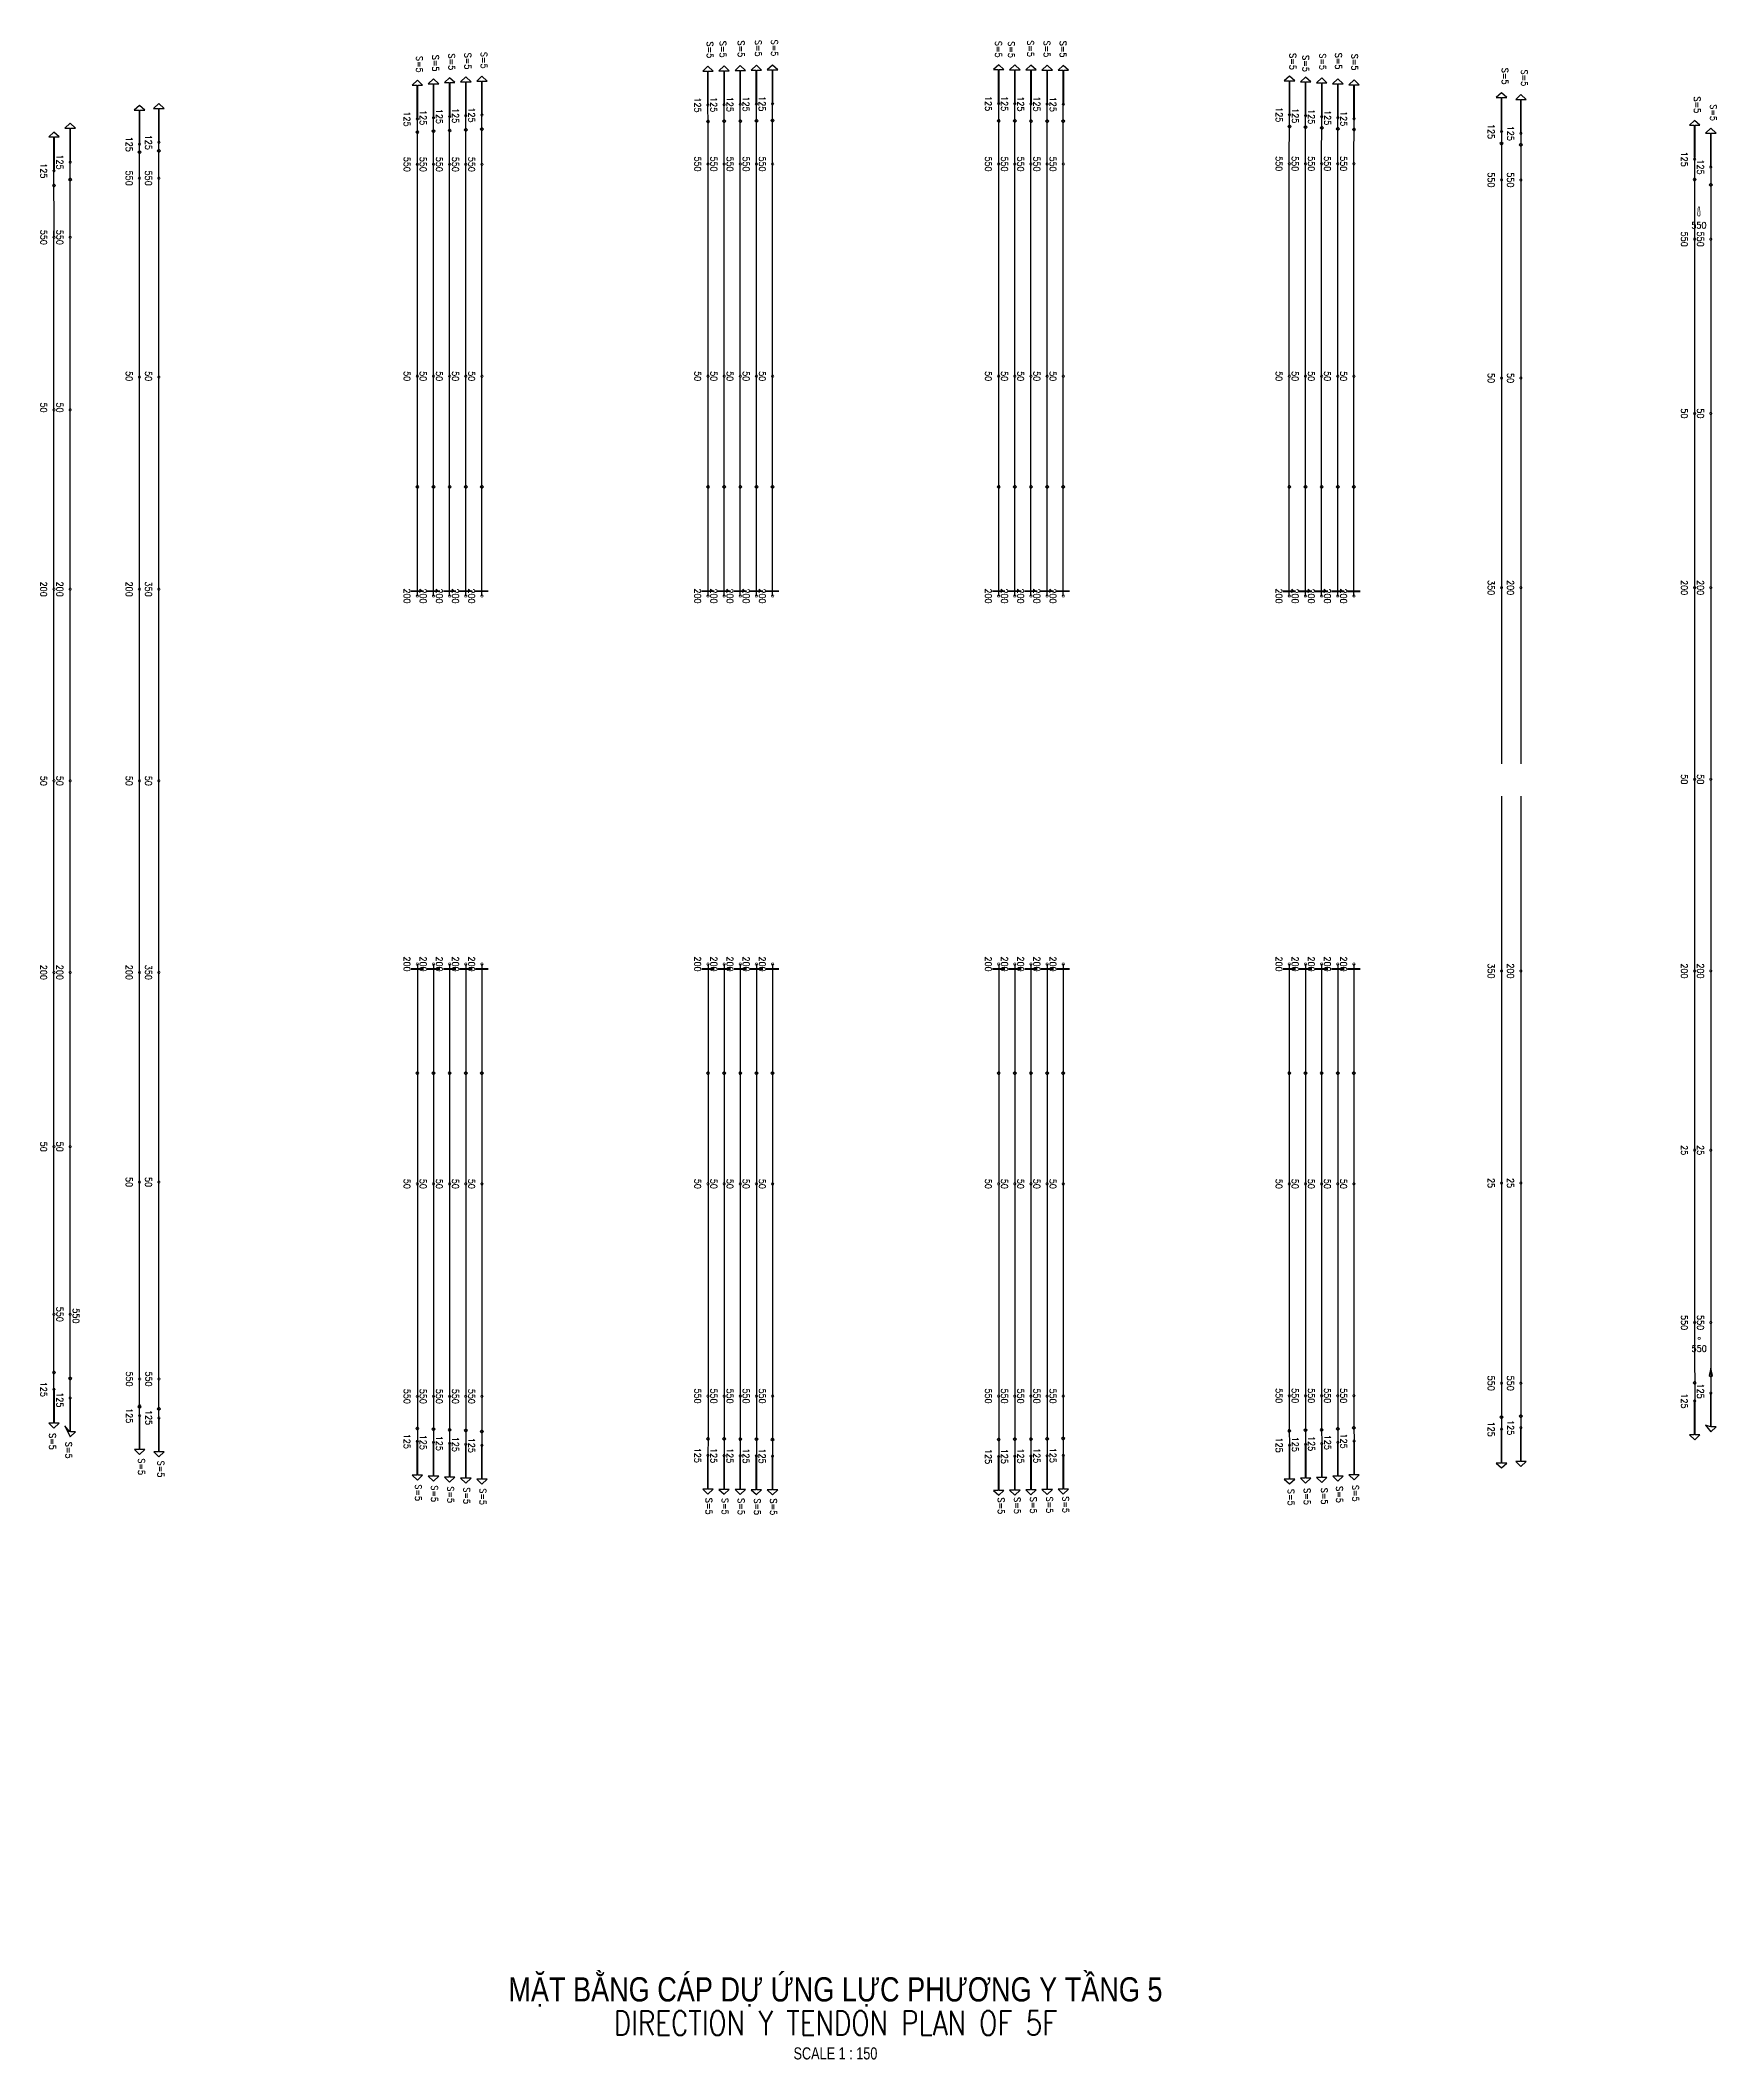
# Model space of a CAD drawing. Header units: millimetres. Extents: x -109376 to 505271, y -20580 to 113678.
# Drawn here: x 420380 to 472282, y 18374 to 80906 of the extents above; entities that cross this region are included whole.
import ezdxf
from ezdxf.enums import TextEntityAlignment as Align

# ---------------------------------------------------------------- set-up
doc = ezdxf.new("R2010")
doc.units = ezdxf.units.MM
doc.layers.add('Current_plane_Tendon', color=7, linetype='Continuous', true_color=0xab0000)
for name, color, linetype, lineweight in [('NDC_S_ANNO', 7, 'Continuous', 20), ('NDC_S_ENG TITLE', 3, 'Continuous', 20), ('NDC_S_TEXT SYMBOL', 7, 'Continuous', 20), ('NDC_S_VN TITLE', 6, 'Continuous', 35)]:
    doc.layers.add(name, color=color, linetype=linetype, lineweight=lineweight)
doc.styles.add('NDC_ANNO', font='', dxfattribs={"width": 0.8})
doc.styles.add('NDC_EN TXT', font='romans.shx', dxfattribs={"width": 0.8})
doc.styles.add('NDC_VIE TXT', font='arial.ttf', dxfattribs={"width": 0.8})
doc.styles.get("Standard").update_dxf_attribs({"font": 'arial.ttf'})
doc.styles.get('NDC_ANNO').set_extended_font_data('Dotum')

# ---------------------------------------------------------------- blocks, each defined once
blk = doc.blocks.new('Drawing name_symbol')
at = {"layer": 'NDC_S_ENG TITLE', "style": 'NDC_EN TXT', "width": 0.8}
blk.add_attdef('SECTDET1', text='', height=5, dxfattribs=at).set_placement((0, 1.01), align=Align.CENTER)
at = {"layer": 'NDC_S_TEXT SYMBOL', "lineweight": 25, "style": 'NDC_ANNO', "width": 0.8}
blk.add_attdef('SSCALE', text='', height=2.5, dxfattribs=at).set_placement((0, -4), align=Align.CENTER)
at = {"layer": 'NDC_S_VN TITLE', "style": 'NDC_VIE TXT', "width": 0.8}
blk.add_attdef('SECTDET2', text='', height=5, dxfattribs=at).set_placement((0, 7.97), align=Align.CENTER)
blk = doc.blocks.new('capY')
at = {"layer": 'Current_plane_Tendon', "color": 14, "linetype": 'Continuous', "true_color": 0xab0000}
for points in [[(9512, 2073), (9512, 3123), (9662, 3123), (9500, 3273), (9338, 3123), (9488, 3123), (9488, 2073)], [(10012, 2112), (10012, 3162), (10162, 3162), (10000, 3312), (9838, 3162), (9988, 3162), (9988, 2112)], [(10512, 2151), (10512, 3201), (10662, 3201), (10500, 3351), (10338, 3201), (10488, 3201), (10488, 2151)], [(11012, 2174), (11012, 3224), (11162, 3224), (11000, 3374), (10838, 3224), (10988, 3224), (10988, 2174)], [(11512, 2198), (11512, 3248), (11662, 3248), (11500, 3398), (11338, 3248), (11488, 3248), (11488, 2198)], [(18510, 2507), (18510, 3557), (18660, 3557), (18498, 3707), (18336, 3557), (18486, 3557), (18486, 2507)], [(19010, 2516), (19010, 3566), (19160, 3566), (18998, 3716), (18836, 3566), (18986, 3566), (18986, 2516)], [(19510, 2525), (19510, 3575), (19660, 3575), (19498, 3725), (19336, 3575), (19486, 3575), (19486, 2525)], [(20010, 2534), (20010, 3584), (20160, 3584), (19998, 3734), (19836, 3584), (19986, 3584), (19986, 2534)], [(20510, 2543), (20510, 3593), (20660, 3593), (20498, 3743), (20336, 3593), (20486, 3593), (20486, 2543)], [(27513, 2550), (27513, 3600), (27663, 3600), (27501, 3750), (27339, 3600), (27489, 3600), (27489, 2550)], [(28013, 2545), (28013, 3595), (28163, 3595), (28001, 3745), (27839, 3595), (27989, 3595), (27989, 2545)], [(28513, 2540), (28513, 3590), (28663, 3590), (28501, 3740), (28339, 3590), (28489, 3590), (28489, 2540)], [(29013, 2535), (29013, 3585), (29163, 3585), (29001, 3735), (28839, 3585), (28989, 3585), (28989, 2535)], [(29513, 2529), (29513, 3579), (29663, 3579), (29501, 3729), (29339, 3579), (29489, 3579), (29489, 2529)], [(36516, 2203), (36516, 3253), (36666, 3253), (36504, 3403), (36342, 3253), (36492, 3253), (36492, 2203)], [(37016, 2172), (37016, 3222), (37166, 3222), (37004, 3372), (36842, 3222), (36992, 3222), (36992, 2172)], [(37516, 2142), (37516, 3192), (37666, 3192), (37504, 3342), (37342, 3192), (37492, 3192), (37492, 2142)], [(38016, 2111), (38016, 3161), (38166, 3161), (38004, 3311), (37842, 3161), (37992, 3161), (37992, 2111)], [(38516, 2080), (38516, 3130), (38666, 3130), (38504, 3280), (38342, 3130), (38492, 3130), (38492, 2080)], [(-1238, 738), (-1238, 1788), (-1088, 1788), (-1250, 1938), (-1412, 1788), (-1262, 1788), (-1262, 738)], [(-1740, 468), (-1740, 1518), (-1590, 1518), (-1752, 1668), (-1914, 1518), (-1764, 1518), (-1764, 468)], [(9550, -9322), (9500, -9272), (9450, -9322), (9500, -9372), (9550, -9322)], [(10050, -9322), (10000, -9272), (9950, -9322), (10000, -9372), (10050, -9322)], [(10550, -9322), (10500, -9272), (10450, -9322), (10500, -9372), (10550, -9322)], [(11050, -9322), (11000, -9272), (10950, -9322), (11000, -9372), (11050, -9322)], [(11550, -9322), (11500, -9272), (11450, -9322), (11500, -9372), (11550, -9322)], [(18550, -9322), (18500, -9272), (18450, -9322), (18500, -9372), (18550, -9322)], [(19050, -9322), (19000, -9272), (18950, -9322), (19000, -9372), (19050, -9322)], [(19550, -9322), (19500, -9272), (19450, -9322), (19500, -9372), (19550, -9322)], [(20050, -9322), (20000, -9272), (19950, -9322), (20000, -9372), (20050, -9322)], [(20550, -9322), (20500, -9272), (20450, -9322), (20500, -9372), (20550, -9322)], [(27550, -9322), (27500, -9272), (27450, -9322), (27500, -9372), (27550, -9322)], [(28050, -9322), (28000, -9272), (27950, -9322), (28000, -9372), (28050, -9322)], [(28550, -9322), (28500, -9272), (28450, -9322), (28500, -9372), (28550, -9322)], [(29050, -9322), (29000, -9272), (28950, -9322), (29000, -9372), (29050, -9322)], [(29550, -9322), (29500, -9272), (29450, -9322), (29500, -9372), (29550, -9322)], [(36550, -9322), (36500, -9272), (36450, -9322), (36500, -9372), (36550, -9322)], [(37050, -9322), (37000, -9272), (36950, -9322), (37000, -9372), (37050, -9322)], [(37550, -9322), (37500, -9272), (37450, -9322), (37500, -9372), (37550, -9322)], [(38050, -9322), (38000, -9272), (37950, -9322), (38000, -9372), (38050, -9322)], [(38550, -9322), (38500, -9272), (38450, -9322), (38500, -9372), (38550, -9322)], [(9550, -27478), (9500, -27428), (9450, -27478), (9500, -27528), (9550, -27478)], [(10050, -27478), (10000, -27428), (9950, -27478), (10000, -27528), (10050, -27478)], [(10550, -27478), (10500, -27428), (10450, -27478), (10500, -27528), (10550, -27478)], [(11050, -27478), (11000, -27428), (10950, -27478), (11000, -27528), (11050, -27478)], [(11550, -27478), (11500, -27428), (11450, -27478), (11500, -27528), (11550, -27478)], [(18550, -27478), (18500, -27428), (18450, -27478), (18500, -27528), (18550, -27478)], [(19050, -27478), (19000, -27428), (18950, -27478), (19000, -27528), (19050, -27478)], [(19550, -27478), (19500, -27428), (19450, -27478), (19500, -27528), (19550, -27478)], [(20050, -27478), (20000, -27428), (19950, -27478), (20000, -27528), (20050, -27478)], [(20550, -27478), (20500, -27428), (20450, -27478), (20500, -27528), (20550, -27478)], [(27550, -27478), (27500, -27428), (27450, -27478), (27500, -27528), (27550, -27478)], [(28050, -27478), (28000, -27428), (27950, -27478), (28000, -27528), (28050, -27478)], [(28550, -27478), (28500, -27428), (28450, -27478), (28500, -27528), (28550, -27478)], [(29050, -27478), (29000, -27428), (28950, -27478), (29000, -27528), (29050, -27478)], [(29550, -27478), (29500, -27428), (29450, -27478), (29500, -27528), (29550, -27478)], [(36550, -27478), (36500, -27428), (36450, -27478), (36500, -27528), (36550, -27478)], [(37050, -27478), (37000, -27428), (36950, -27478), (37000, -27528), (37050, -27478)], [(37550, -27478), (37500, -27428), (37450, -27478), (37500, -27528), (37550, -27478)], [(38050, -27478), (38000, -27428), (37950, -27478), (38000, -27528), (38050, -27478)], [(38550, -27478), (38500, -27428), (38450, -27478), (38500, -27528), (38550, -27478)], [(888, -38086), (888, -39136), (738, -39136), (900, -39286), (1062, -39136), (912, -39136), (912, -38086)], [(1486, -38157), (1486, -39207), (1336, -39207), (1498, -39357), (1660, -39207), (1510, -39207), (1510, -38157)], [(9488, -38879), (9488, -39929), (9338, -39929), (9500, -40079), (9662, -39929), (9512, -39929), (9512, -38879)], [(9988, -38910), (9988, -39960), (9838, -39960), (10000, -40110), (10162, -39960), (10012, -39960), (10012, -38910)], [(10488, -38941), (10488, -39991), (10338, -39991), (10500, -40141), (10662, -39991), (10512, -39991), (10512, -38941)], [(10988, -38972), (10988, -40022), (10838, -40022), (11000, -40172), (11162, -40022), (11012, -40022), (11012, -38972)], [(11488, -39002), (11488, -40052), (11338, -40052), (11500, -40202), (11662, -40052), (11512, -40052), (11512, -39002)], [(18486, -39314), (18486, -40364), (18336, -40364), (18498, -40514), (18660, -40364), (18510, -40364), (18510, -39314)], [(18986, -39320), (18986, -40370), (18836, -40370), (18998, -40520), (19160, -40370), (19010, -40370), (19010, -39320)], [(19486, -39325), (19486, -40375), (19336, -40375), (19498, -40525), (19660, -40375), (19510, -40375), (19510, -39325)], [(19986, -39330), (19986, -40380), (19836, -40380), (19998, -40530), (20160, -40380), (20010, -40380), (20010, -39330)], [(20486, -39336), (20486, -40386), (20336, -40386), (20498, -40536), (20660, -40386), (20510, -40386), (20510, -39336)], [(27489, -39350), (27489, -40400), (27339, -40400), (27501, -40550), (27663, -40400), (27513, -40400), (27513, -39350)], [(27989, -39341), (27989, -40391), (27839, -40391), (28001, -40541), (28163, -40391), (28013, -40391), (28013, -39341)], [(28489, -39332), (28489, -40382), (28339, -40382), (28501, -40532), (28663, -40382), (28513, -40382), (28513, -39332)], [(28989, -39323), (28989, -40373), (28839, -40373), (29001, -40523), (29163, -40373), (29013, -40373), (29013, -39323)], [(29489, -39314), (29489, -40364), (29339, -40364), (29501, -40514), (29663, -40364), (29513, -40364), (29513, -39314)], [(36493, -38996), (36493, -40046), (36343, -40046), (36505, -40196), (36667, -40046), (36517, -40046), (36517, -38996)], [(36993, -38972), (36993, -40022), (36843, -40022), (37005, -40172), (37167, -40022), (37017, -40022), (37017, -38972)], [(37493, -38949), (37492, -39999), (37342, -39999), (37504, -40149), (37666, -39999), (37516, -39999), (37517, -38949)], [(37993, -38910), (37993, -39960), (37843, -39960), (38005, -40110), (38167, -39960), (38017, -39960), (38017, -38910)], [(38493, -38871), (38493, -39921), (38343, -39921), (38505, -40071), (38667, -39921), (38517, -39921), (38517, -38871)]]:
    blk.add_lwpolyline(points, close=True, dxfattribs=at)
for points, elevation in [([(1509, 1352), (1509, 2402), (1659, 2402), (1496, 2552), (1335, 2402), (1485, 2402), (1485, 1352)], -76), ([(43083, 1684), (43083, 2734), (43233, 2734), (43071, 2884), (42909, 2734), (43059, 2734), (43059, 1684)], -93), ([(43683, 1628), (43683, 2678), (43833, 2678), (43671, 2828), (43509, 2678), (43659, 2678), (43659, 1628)], -93), ([(909, 1291), (909, 2341), (1059, 2341), (896, 2491), (735, 2341), (885, 2341), (885, 1291)], -76), ([(18550, 1995), (18500, 2045), (18450, 1995), (18500, 1945), (18550, 1995)], 125), ([(19050, 2002), (19000, 2052), (18950, 2002), (19000, 1952), (19050, 2002)], 125), ([(19550, 2009), (19500, 2059), (19450, 2009), (19500, 1959), (19550, 2009)], 125), ([(20050, 2015), (20000, 2065), (19950, 2015), (20000, 1965), (20050, 2015)], 125), ([(20550, 2022), (20500, 2072), (20450, 2022), (20500, 1972), (20550, 2022)], 125), ([(27550, 2017), (27500, 2067), (27450, 2017), (27500, 1967), (27550, 2017)], 125), ([(28050, 2013), (28000, 2063), (27950, 2013), (28000, 1963), (28050, 2013)], 125), ([(28550, 2009), (28500, 2059), (28450, 2009), (28500, 1959), (28550, 2009)], 125), ([(29050, 2005), (29000, 2055), (28950, 2005), (29000, 1955), (29050, 2005)], 125), ([(29550, 2001), (29500, 2051), (29450, 2001), (29500, 1951), (29550, 2001)], 125), ([(36554, 1841), (36504, 1891), (36454, 1841), (36504, 1791), (36554, 1841)], 125), ([(49062, 888), (49062, 1878), (49212, 1878), (49050, 2028), (48888, 1878), (49038, 1878), (49038, 888)], -112), ([(9550, 1662), (9500, 1712), (9450, 1662), (9500, 1612), (9550, 1662)], 125), ([(10050, 1691), (10000, 1741), (9950, 1691), (10000, 1641), (10050, 1691)], 125), ([(10550, 1720), (10500, 1770), (10450, 1720), (10500, 1670), (10550, 1720)], 125), ([(11050, 1738), (11000, 1788), (10950, 1738), (11000, 1688), (11050, 1738)], 125), ([(11550, 1756), (11500, 1806), (11450, 1756), (11500, 1706), (11550, 1756)], 125), ([(37054, 1818), (37004, 1868), (36954, 1818), (37004, 1768), (37054, 1818)], 125), ([(37554, 1795), (37504, 1845), (37454, 1795), (37504, 1745), (37554, 1795)], 125), ([(38054, 1772), (38004, 1822), (37954, 1772), (38004, 1722), (38054, 1772)], 125), ([(38554, 1749), (38504, 1799), (38454, 1749), (38504, 1699), (38554, 1749)], 125), ([(43121, 1309), (43071, 1359), (43021, 1309), (43071, 1259), (43121, 1309)], 32), ([(43721, 1267), (43671, 1317), (43621, 1267), (43671, 1217), (43721, 1267)], 32), ([(49562, 584), (49562, 1634), (49712, 1634), (49550, 1784), (49388, 1634), (49538, 1634), (49538, 584)], -112), ([(947, 1042), (897, 1092), (847, 1042), (897, 992), (947, 1042)], 49), ([(1547, 1087), (1497, 1137), (1447, 1087), (1497, 1037), (1547, 1087)], 49), ([(-1702, 14), (-1752, 64), (-1802, 14), (-1752, -36), (-1702, 14)], 125), ([(-1200, 203), (-1250, 253), (-1300, 203), (-1250, 153), (-1200, 203)], 125), ([(49100, 199), (49050, 249), (49000, 199), (49050, 149), (49100, 199)], 13), ([(49600, 31), (49550, 81), (49500, 31), (49550, -19), (49600, 31)], 13), ([(-1702, -36748), (-1752, -36698), (-1802, -36748), (-1752, -36798), (-1702, -36748)], 12), ([(-1201, -36937), (-1251, -36887), (-1301, -36937), (-1251, -36987), (-1201, -36937)], 12), ([(49602, -36836), (49551, -36615), (49502, -36836), (49552, -36886), (49602, -36836)], 13), ([(-1764, -37268), (-1764, -38318), (-1914, -38318), (-1752, -38468), (-1590, -38318), (-1740, -38318), (-1740, -37268)], -113), ([(49102, -37064), (49052, -37014), (49002, -37064), (49052, -37114), (49102, -37064)], 13), ([(49540, -37383), (49540, -38433), (49390, -38374), (49552, -38583), (49714, -38433), (49564, -38433), (49564, -37383)], -112), ([(-1263, -37538), (-1263, -38588), (-1413, -38399), (-1251, -38738), (-1089, -38588), (-1239, -38588), (-1239, -37538)], -113), ([(950, -37810), (900, -37725), (850, -37810), (900, -37860), (950, -37810)], 125), ([(1548, -37868), (1498, -37818), (1448, -37868), (1498, -37918), (1548, -37868)], 125), ([(43121, -38131), (43071, -38081), (43021, -38131), (43071, -38181), (43121, -38131)], 34), ([(43721, -38097), (43671, -38047), (43621, -38097), (43671, -38147), (43721, -38097)], 34), ([(49040, -37628), (49040, -38678), (48890, -38678), (49052, -38828), (49214, -38678), (49064, -38678), (49064, -37628)], -112), ([(9550, -38478), (9500, -38428), (9450, -38478), (9500, -38528), (9550, -38478)], 125), ([(10050, -38502), (10000, -38452), (9950, -38502), (10000, -38552), (10050, -38502)], 125), ([(10550, -38525), (10500, -38475), (10450, -38525), (10500, -38575), (10550, -38525)], 125), ([(11050, -38548), (11000, -38498), (10950, -38548), (11000, -38598), (11050, -38548)], 125), ([(11550, -38571), (11500, -38521), (11450, -38571), (11500, -38621), (11550, -38571)], 125), ([(18550, -38801), (18500, -38751), (18450, -38801), (18500, -38851), (18550, -38801)], 125), ([(19050, -38805), (19000, -38755), (18950, -38805), (19000, -38855), (19050, -38805)], 125), ([(19550, -38809), (19500, -38759), (19450, -38809), (19500, -38859), (19550, -38809)], 125), ([(20050, -38813), (20000, -38763), (19950, -38813), (20000, -38863), (20050, -38813)], 125), ([(20550, -38817), (20500, -38767), (20450, -38817), (20500, -38867), (20550, -38817)], 125), ([(28050, -38815), (28000, -38765), (27950, -38815), (28000, -38865), (28050, -38815)], 125), ([(28550, -38809), (28500, -38759), (28450, -38809), (28500, -38859), (28550, -38809)], 125), ([(29050, -38802), (29000, -38752), (28950, -38802), (29000, -38852), (29050, -38802)], 125), ([(29550, -38795), (29500, -38745), (29450, -38795), (29500, -38845), (29550, -38795)], 125), ([(36550, -38556), (36500, -38506), (36450, -38556), (36500, -38606), (36550, -38556)], 125), ([(37050, -38538), (37000, -38488), (36950, -38538), (37000, -38588), (37050, -38538)], 125), ([(37550, -38520), (37500, -38470), (37450, -38520), (37500, -38570), (37550, -38520)], 125), ([(38050, -38491), (38000, -38441), (37950, -38491), (38000, -38541), (38050, -38491)], 125), ([(38550, -38462), (38500, -38412), (38450, -38462), (38500, -38512), (38550, -38462)], 125), ([(43059, -38502), (43059, -39552), (42909, -39552), (43071, -39702), (43233, -39552), (43083, -39552), (43083, -38502)], -91), ([(43659, -38456), (43659, -39506), (43509, -39506), (43671, -39656), (43833, -39506), (43683, -39506), (43683, -38456)], -91), ([(27550, -38822), (27500, -38772), (27450, -38822), (27500, -38872), (27550, -38822)], 125)]:
    blk.add_lwpolyline(points, close=True, dxfattribs=dict(at, elevation=elevation))
for points in [[(18538, 2507, 20, 20, 0), (18518, 2542, 20, 20, 0), (18478, 2542, 20, 20, 0), (18458, 2507, 20, 20, 0), (18478, 2472, 20, 20, 0), (18518, 2472, 20, 20, 0)], [(19038, 2516, 20, 20, 0), (19018, 2551, 20, 20, 0), (18978, 2551, 20, 20, 0), (18958, 2516, 20, 20, 0), (18978, 2482, 20, 20, 0), (19018, 2482, 20, 20, 0)], [(19538, 2525, 20, 20, 0), (19518, 2560, 20, 20, 0), (19478, 2560, 20, 20, 0), (19458, 2525, 20, 20, 0), (19478, 2491, 20, 20, 0), (19518, 2491, 20, 20, 0)], [(20038, 2534, 20, 20, 0), (20018, 2569, 20, 20, 0), (19978, 2569, 20, 20, 0), (19958, 2534, 20, 20, 0), (19978, 2500, 20, 20, 0), (20018, 2500, 20, 20, 0)], [(20538, 2543, 20, 20, 0), (20518, 2578, 20, 20, 0), (20478, 2578, 20, 20, 0), (20458, 2543, 20, 20, 0), (20478, 2509, 20, 20, 0), (20518, 2509, 20, 20, 0)], [(27541, 2550, 20, 20, 0), (27521, 2585, 20, 20, 0), (27481, 2585, 20, 20, 0), (27461, 2550, 20, 20, 0), (27481, 2516, 20, 20, 0), (27521, 2516, 20, 20, 0)], [(28041, 2545, 20, 20, 0), (28021, 2580, 20, 20, 0), (27981, 2580, 20, 20, 0), (27961, 2545, 20, 20, 0), (27981, 2511, 20, 20, 0), (28021, 2511, 20, 20, 0)], [(28541, 2540, 20, 20, 0), (28521, 2575, 20, 20, 0), (28481, 2575, 20, 20, 0), (28461, 2540, 20, 20, 0), (28481, 2505, 20, 20, 0), (28521, 2505, 20, 20, 0)], [(29041, 2535, 20, 20, 0), (29021, 2569, 20, 20, 0), (28981, 2569, 20, 20, 0), (28961, 2535, 20, 20, 0), (28981, 2500, 20, 20, 0), (29021, 2500, 20, 20, 0)], [(29541, 2529, 20, 20, 0), (29521, 2564, 20, 20, 0), (29481, 2564, 20, 20, 0), (29461, 2529, 20, 20, 0), (29481, 2495, 20, 20, 0), (29521, 2495, 20, 20, 0)], [(9540, 2073, 20, 20, 0), (9520, 2108, 20, 20, 0), (9480, 2108, 20, 20, 0), (9460, 2073, 20, 20, 0), (9480, 2039, 20, 20, 0), (9520, 2039, 20, 20, 0)], [(10040, 2112, 20, 20, 0), (10020, 2147, 20, 20, 0), (9980, 2147, 20, 20, 0), (9960, 2112, 20, 20, 0), (9980, 2077, 20, 20, 0), (10020, 2077, 20, 20, 0)], [(10540, 2151, 20, 20, 0), (10520, 2185, 20, 20, 0), (10480, 2185, 20, 20, 0), (10460, 2151, 20, 20, 0), (10480, 2116, 20, 20, 0), (10520, 2116, 20, 20, 0)], [(11040, 2174, 20, 20, 0), (11020, 2209, 20, 20, 0), (10980, 2209, 20, 20, 0), (10960, 2174, 20, 20, 0), (10980, 2140, 20, 20, 0), (11020, 2140, 20, 20, 0)], [(11540, 2198, 20, 20, 0), (11520, 2233, 20, 20, 0), (11480, 2233, 20, 20, 0), (11460, 2198, 20, 20, 0), (11480, 2164, 20, 20, 0), (11520, 2164, 20, 20, 0)], [(36544, 2203, 20, 20, 0), (36524, 2238, 20, 20, 0), (36484, 2238, 20, 20, 0), (36464, 2203, 20, 20, 0), (36484, 2169, 20, 20, 0), (36524, 2169, 20, 20, 0)], [(37044, 2172, 20, 20, 0), (37024, 2207, 20, 20, 0), (36984, 2207, 20, 20, 0), (36964, 2172, 20, 20, 0), (36984, 2138, 20, 20, 0), (37024, 2138, 20, 20, 0)], [(37544, 2142, 20, 20, 0), (37524, 2176, 20, 20, 0), (37484, 2176, 20, 20, 0), (37464, 2142, 20, 20, 0), (37484, 2107, 20, 20, 0), (37524, 2107, 20, 20, 0)], [(38044, 2111, 20, 20, 0), (38024, 2145, 20, 20, 0), (37984, 2145, 20, 20, 0), (37964, 2111, 20, 20, 0), (37984, 2076, 20, 20, 0), (38024, 2076, 20, 20, 0)], [(38544, 2080, 20, 20, 0), (38524, 2115, 20, 20, 0), (38484, 2115, 20, 20, 0), (38464, 2080, 20, 20, 0), (38484, 2045, 20, 20, 0), (38524, 2045, 20, 20, 0)], [(-1210, 738, 20, 20, 0), (-1230, 773, 20, 20, 0), (-1270, 773, 20, 20, 0), (-1290, 738, 20, 20, 0), (-1270, 703, 20, 20, 0), (-1230, 703, 20, 20, 0)], [(-1712, 468, 20, 20, 0), (-1732, 503, 20, 20, 0), (-1772, 503, 20, 20, 0), (-1792, 468, 20, 20, 0), (-1772, 434, 20, 20, 0), (-1732, 434, 20, 20, 0)], [(940, -38086, 20, 20, 0), (920, -38051, 20, 20, 0), (880, -38051, 20, 20, 0), (860, -38086, 20, 20, 0), (880, -38120, 20, 20, 0), (920, -38120, 20, 20, 0)], [(1538, -38157, 20, 20, 0), (1518, -38123, 20, 20, 0), (1478, -38123, 20, 20, 0), (1458, -38157, 20, 20, 0), (1478, -38192, 20, 20, 0), (1518, -38192, 20, 20, 0)], [(9540, -38879, 20, 20, 0), (9520, -38844, 20, 20, 0), (9480, -38844, 20, 20, 0), (9460, -38879, 20, 20, 0), (9480, -38914, 20, 20, 0), (9520, -38914, 20, 20, 0)], [(10040, -38910, 20, 20, 0), (10020, -38875, 20, 20, 0), (9980, -38875, 20, 20, 0), (9960, -38910, 20, 20, 0), (9980, -38945, 20, 20, 0), (10020, -38945, 20, 20, 0)], [(10540, -38941, 20, 20, 0), (10520, -38906, 20, 20, 0), (10480, -38906, 20, 20, 0), (10460, -38941, 20, 20, 0), (10480, -38975, 20, 20, 0), (10520, -38975, 20, 20, 0)], [(11040, -38972, 20, 20, 0), (11020, -38937, 20, 20, 0), (10980, -38937, 20, 20, 0), (10960, -38972, 20, 20, 0), (10980, -39006, 20, 20, 0), (11020, -39006, 20, 20, 0)], [(11540, -39002, 20, 20, 0), (11520, -38968, 20, 20, 0), (11480, -38968, 20, 20, 0), (11460, -39002, 20, 20, 0), (11480, -39037, 20, 20, 0), (11520, -39037, 20, 20, 0)], [(18538, -39314, 20, 20, 0), (18518, -39280, 20, 20, 0), (18478, -39280, 20, 20, 0), (18458, -39314, 20, 20, 0), (18478, -39349, 20, 20, 0), (18518, -39349, 20, 20, 0)], [(19038, -39320, 20, 20, 0), (19018, -39285, 20, 20, 0), (18978, -39285, 20, 20, 0), (18958, -39320, 20, 20, 0), (18978, -39354, 20, 20, 0), (19018, -39354, 20, 20, 0)], [(19538, -39325, 20, 20, 0), (19518, -39290, 20, 20, 0), (19478, -39290, 20, 20, 0), (19458, -39325, 20, 20, 0), (19478, -39360, 20, 20, 0), (19518, -39360, 20, 20, 0)], [(20038, -39330, 20, 20, 0), (20018, -39296, 20, 20, 0), (19978, -39296, 20, 20, 0), (19958, -39330, 20, 20, 0), (19978, -39365, 20, 20, 0), (20018, -39365, 20, 20, 0)], [(20538, -39336, 20, 20, 0), (20518, -39301, 20, 20, 0), (20478, -39301, 20, 20, 0), (20458, -39336, 20, 20, 0), (20478, -39370, 20, 20, 0), (20518, -39370, 20, 20, 0)], [(27541, -39350, 20, 20, 0), (27521, -39316, 20, 20, 0), (27481, -39316, 20, 20, 0), (27461, -39350, 20, 20, 0), (27481, -39385, 20, 20, 0), (27521, -39385, 20, 20, 0)], [(28041, -39341, 20, 20, 0), (28021, -39307, 20, 20, 0), (27981, -39307, 20, 20, 0), (27961, -39341, 20, 20, 0), (27981, -39376, 20, 20, 0), (28021, -39376, 20, 20, 0)], [(28541, -39332, 20, 20, 0), (28521, -39298, 20, 20, 0), (28481, -39298, 20, 20, 0), (28461, -39332, 20, 20, 0), (28481, -39367, 20, 20, 0), (28521, -39367, 20, 20, 0)], [(29041, -39323, 20, 20, 0), (29021, -39289, 20, 20, 0), (28981, -39289, 20, 20, 0), (28961, -39323, 20, 20, 0), (28981, -39358, 20, 20, 0), (29021, -39358, 20, 20, 0)], [(29541, -39314, 20, 20, 0), (29521, -39279, 20, 20, 0), (29481, -39279, 20, 20, 0), (29461, -39314, 20, 20, 0), (29481, -39349, 20, 20, 0), (29521, -39349, 20, 20, 0)], [(36545, -38996, 20, 20, 0), (36525, -38962, 20, 20, 0), (36485, -38962, 20, 20, 0), (36465, -38996, 20, 20, 0), (36485, -39031, 20, 20, 0), (36525, -39031, 20, 20, 0)], [(37045, -38972, 20, 20, 0), (37025, -38938, 20, 20, 0), (36985, -38938, 20, 20, 0), (36965, -38972, 20, 20, 0), (36985, -39007, 20, 20, 0), (37025, -39007, 20, 20, 0)], [(37545, -38949, 20, 20, 0), (37525, -38914, 20, 20, 0), (37485, -38914, 20, 20, 0), (37465, -38949, 20, 20, 0), (37485, -38983, 20, 20, 0), (37525, -38983, 20, 20, 0)], [(38045, -38910, 20, 20, 0), (38025, -38875, 20, 20, 0), (37985, -38875, 20, 20, 0), (37965, -38910, 20, 20, 0), (37985, -38945, 20, 20, 0), (38025, -38945, 20, 20, 0)], [(38545, -38871, 20, 20, 0), (38525, -38837, 20, 20, 0), (38485, -38837, 20, 20, 0), (38465, -38871, 20, 20, 0), (38485, -38906, 20, 20, 0), (38525, -38906, 20, 20, 0)]]:
    blk.add_lwpolyline(points, format="xyseb", close=True, dxfattribs=at)
for points, elevation in [([(937, 1291, 20, 20, 0), (917, 1326, 20, 20, 0), (877, 1326, 20, 20, 0), (857, 1291, 20, 20, 0), (877, 1256, 20, 20, 0), (917, 1256, 20, 20, 0)], -76), ([(1537, 1352, 20, 20, 0), (1517, 1386, 20, 20, 0), (1477, 1386, 20, 20, 0), (1457, 1352, 20, 20, 0), (1477, 1317, 20, 20, 0), (1517, 1317, 20, 20, 0)], -76), ([(43111, 1684, 20, 20, 0), (43091, 1718, 20, 20, 0), (43051, 1718, 20, 20, 0), (43031, 1684, 20, 20, 0), (43051, 1649, 20, 20, 0), (43091, 1649, 20, 20, 0)], -93), ([(43711, 1628, 20, 20, 0), (43691, 1663, 20, 20, 0), (43651, 1663, 20, 20, 0), (43631, 1628, 20, 20, 0), (43651, 1594, 20, 20, 0), (43691, 1594, 20, 20, 0)], -93), ([(9540, 668, 20, 20, 0), (9520, 703, 20, 20, 0), (9480, 703, 20, 20, 0), (9460, 668, 20, 20, 0), (9480, 633, 20, 20, 0), (9520, 633, 20, 20, 0)], 75), ([(10040, 668, 20, 20, 0), (10020, 703, 20, 20, 0), (9980, 703, 20, 20, 0), (9960, 668, 20, 20, 0), (9980, 633, 20, 20, 0), (10020, 633, 20, 20, 0)], 75), ([(10540, 668, 20, 20, 0), (10520, 703, 20, 20, 0), (10480, 703, 20, 20, 0), (10460, 668, 20, 20, 0), (10480, 633, 20, 20, 0), (10520, 633, 20, 20, 0)], 75), ([(11040, 668, 20, 20, 0), (11020, 703, 20, 20, 0), (10980, 703, 20, 20, 0), (10960, 668, 20, 20, 0), (10980, 633, 20, 20, 0), (11020, 633, 20, 20, 0)], 75), ([(11540, 668, 20, 20, 0), (11520, 703, 20, 20, 0), (11480, 703, 20, 20, 0), (11460, 668, 20, 20, 0), (11480, 633, 20, 20, 0), (11520, 633, 20, 20, 0)], 75), ([(18540, 677, 20, 20, 0), (18520, 712, 20, 20, 0), (18480, 712, 20, 20, 0), (18460, 677, 20, 20, 0), (18480, 643, 20, 20, 0), (18520, 643, 20, 20, 0)], 75), ([(19040, 677, 20, 20, 0), (19020, 712, 20, 20, 0), (18980, 712, 20, 20, 0), (18960, 677, 20, 20, 0), (18980, 643, 20, 20, 0), (19020, 643, 20, 20, 0)], 75), ([(19540, 677, 20, 20, 0), (19520, 712, 20, 20, 0), (19480, 712, 20, 20, 0), (19460, 677, 20, 20, 0), (19480, 643, 20, 20, 0), (19520, 643, 20, 20, 0)], 75), ([(20040, 677, 20, 20, 0), (20020, 712, 20, 20, 0), (19980, 712, 20, 20, 0), (19960, 677, 20, 20, 0), (19980, 643, 20, 20, 0), (20020, 643, 20, 20, 0)], 75), ([(20540, 677, 20, 20, 0), (20520, 712, 20, 20, 0), (20480, 712, 20, 20, 0), (20460, 677, 20, 20, 0), (20480, 643, 20, 20, 0), (20520, 643, 20, 20, 0)], 75), ([(27540, 677, 20, 20, 0), (27520, 712, 20, 20, 0), (27480, 712, 20, 20, 0), (27460, 677, 20, 20, 0), (27480, 643, 20, 20, 0), (27520, 643, 20, 20, 0)], 75), ([(28040, 677, 20, 20, 0), (28020, 712, 20, 20, 0), (27980, 712, 20, 20, 0), (27960, 677, 20, 20, 0), (27980, 643, 20, 20, 0), (28020, 643, 20, 20, 0)], 75), ([(28540, 677, 20, 20, 0), (28520, 712, 20, 20, 0), (28480, 712, 20, 20, 0), (28460, 677, 20, 20, 0), (28480, 643, 20, 20, 0), (28520, 643, 20, 20, 0)], 75), ([(29040, 677, 20, 20, 0), (29020, 712, 20, 20, 0), (28980, 712, 20, 20, 0), (28960, 677, 20, 20, 0), (28980, 643, 20, 20, 0), (29020, 643, 20, 20, 0)], 75), ([(29540, 677, 20, 20, 0), (29520, 712, 20, 20, 0), (29480, 712, 20, 20, 0), (29460, 677, 20, 20, 0), (29480, 643, 20, 20, 0), (29520, 643, 20, 20, 0)], 75), ([(36540, 686, 20, 20, 0), (36520, 720, 20, 20, 0), (36480, 720, 20, 20, 0), (36460, 686, 20, 20, 0), (36480, 651, 20, 20, 0), (36520, 651, 20, 20, 0)], 75), ([(37040, 686, 20, 20, 0), (37020, 720, 20, 20, 0), (36980, 720, 20, 20, 0), (36960, 686, 20, 20, 0), (36980, 651, 20, 20, 0), (37020, 651, 20, 20, 0)], 75), ([(37540, 686, 20, 20, 0), (37520, 720, 20, 20, 0), (37480, 720, 20, 20, 0), (37460, 686, 20, 20, 0), (37480, 651, 20, 20, 0), (37520, 651, 20, 20, 0)], 75), ([(38040, 686, 20, 20, 0), (38020, 720, 20, 20, 0), (37980, 720, 20, 20, 0), (37960, 686, 20, 20, 0), (37980, 651, 20, 20, 0), (38020, 651, 20, 20, 0)], 75), ([(38540, 686, 20, 20, 0), (38520, 720, 20, 20, 0), (38480, 720, 20, 20, 0), (38460, 686, 20, 20, 0), (38480, 651, 20, 20, 0), (38520, 651, 20, 20, 0)], 75), ([(49090, 828, 20, 20, 0), (49070, 863, 20, 20, 0), (49030, 863, 20, 20, 0), (49010, 828, 20, 20, 0), (49030, 794, 20, 20, 0), (49070, 794, 20, 20, 0)], -112), ([(49590, 584, 20, 20, 0), (49570, 619, 20, 20, 0), (49530, 619, 20, 20, 0), (49510, 584, 20, 20, 0), (49530, 550, 20, 20, 0), (49570, 550, 20, 20, 0)], -112), ([(936, 240, 20, 20, 0), (916, 275, 20, 20, 0), (876, 275, 20, 20, 0), (856, 240, 20, 20, 0), (876, 205, 20, 20, 0), (916, 205, 20, 20, 0)], -1), ([(1536, 240, 20, 20, 0), (1516, 275, 20, 20, 0), (1476, 275, 20, 20, 0), (1456, 240, 20, 20, 0), (1476, 205, 20, 20, 0), (1516, 205, 20, 20, 0)], -1), ([(43110, 185, 20, 20, 0), (43090, 219, 20, 20, 0), (43050, 219, 20, 20, 0), (43030, 185, 20, 20, 0), (43050, 150, 20, 20, 0), (43090, 150, 20, 20, 0)], -18), ([(43710, 185, 20, 20, 0), (43690, 219, 20, 20, 0), (43650, 219, 20, 20, 0), (43630, 185, 20, 20, 0), (43650, 150, 20, 20, 0), (43690, 150, 20, 20, 0)], -18), ([(49222, -900, 20, 20, 0), (49202, -650, 20, 20, 0), (49162, -650, 20, 20, 0), (49142, -900, 20, 20, 0), (49162, -934, 20, 20, 0), (49202, -934, 20, 20, 0)], -50), ([(-1710, -1592, 20, 20, 0), (-1730, -1557, 20, 20, 0), (-1770, -1557, 20, 20, 0), (-1790, -1592, 20, 20, 0), (-1770, -1626, 20, 20, 0), (-1730, -1626, 20, 20, 0)], 75), ([(-1210, -1592, 20, 20, 0), (-1230, -1557, 20, 20, 0), (-1270, -1557, 20, 20, 0), (-1290, -1592, 20, 20, 0), (-1270, -1626, 20, 20, 0), (-1230, -1626, 20, 20, 0)], 75), ([(49091, -1650, 20, 20, 0), (49071, -1616, 20, 20, 0), (49031, -1616, 20, 20, 0), (49011, -1650, 20, 20, 0), (49031, -1685, 20, 20, 0), (49071, -1685, 20, 20, 0)], -50), ([(49591, -1650, 20, 20, 0), (49571, -1616, 20, 20, 0), (49531, -1616, 20, 20, 0), (49511, -1650, 20, 20, 0), (49531, -1685, 20, 20, 0), (49571, -1685, 20, 20, 0)], -50), ([(936, -5920, 20, 20, 0), (916, -5885, 20, 20, 0), (876, -5885, 20, 20, 0), (856, -5920, 20, 20, 0), (876, -5954, 20, 20, 0), (916, -5954, 20, 20, 0)], -225), ([(1536, -5920, 20, 20, 0), (1516, -5885, 20, 20, 0), (1476, -5885, 20, 20, 0), (1456, -5920, 20, 20, 0), (1476, -5954, 20, 20, 0), (1516, -5954, 20, 20, 0)], -225), ([(9540, -5894, 20, 20, 0), (9520, -5860, 20, 20, 0), (9480, -5860, 20, 20, 0), (9460, -5894, 20, 20, 0), (9480, -5929, 20, 20, 0), (9520, -5929, 20, 20, 0)], -350), ([(10040, -5894, 20, 20, 0), (10020, -5860, 20, 20, 0), (9980, -5860, 20, 20, 0), (9960, -5894, 20, 20, 0), (9980, -5929, 20, 20, 0), (10020, -5929, 20, 20, 0)], -350), ([(10540, -5894, 20, 20, 0), (10520, -5860, 20, 20, 0), (10480, -5860, 20, 20, 0), (10460, -5894, 20, 20, 0), (10480, -5929, 20, 20, 0), (10520, -5929, 20, 20, 0)], -350), ([(11040, -5894, 20, 20, 0), (11020, -5860, 20, 20, 0), (10980, -5860, 20, 20, 0), (10960, -5894, 20, 20, 0), (10980, -5929, 20, 20, 0), (11020, -5929, 20, 20, 0)], -350), ([(11540, -5894, 20, 20, 0), (11520, -5860, 20, 20, 0), (11480, -5860, 20, 20, 0), (11460, -5894, 20, 20, 0), (11480, -5929, 20, 20, 0), (11520, -5929, 20, 20, 0)], -350), ([(18540, -5894, 20, 20, 0), (18520, -5860, 20, 20, 0), (18480, -5860, 20, 20, 0), (18460, -5894, 20, 20, 0), (18480, -5929, 20, 20, 0), (18520, -5929, 20, 20, 0)], -350), ([(19040, -5894, 20, 20, 0), (19020, -5860, 20, 20, 0), (18980, -5860, 20, 20, 0), (18960, -5894, 20, 20, 0), (18980, -5929, 20, 20, 0), (19020, -5929, 20, 20, 0)], -350), ([(19540, -5894, 20, 20, 0), (19520, -5860, 20, 20, 0), (19480, -5860, 20, 20, 0), (19460, -5894, 20, 20, 0), (19480, -5929, 20, 20, 0), (19520, -5929, 20, 20, 0)], -350), ([(20040, -5894, 20, 20, 0), (20020, -5860, 20, 20, 0), (19980, -5860, 20, 20, 0), (19960, -5894, 20, 20, 0), (19980, -5929, 20, 20, 0), (20020, -5929, 20, 20, 0)], -350), ([(20540, -5894, 20, 20, 0), (20520, -5860, 20, 20, 0), (20480, -5860, 20, 20, 0), (20460, -5894, 20, 20, 0), (20480, -5929, 20, 20, 0), (20520, -5929, 20, 20, 0)], -350), ([(27540, -5894, 20, 20, 0), (27520, -5860, 20, 20, 0), (27480, -5860, 20, 20, 0), (27460, -5894, 20, 20, 0), (27480, -5929, 20, 20, 0), (27520, -5929, 20, 20, 0)], -350), ([(28040, -5894, 20, 20, 0), (28020, -5860, 20, 20, 0), (27980, -5860, 20, 20, 0), (27960, -5894, 20, 20, 0), (27980, -5929, 20, 20, 0), (28020, -5929, 20, 20, 0)], -350), ([(28540, -5894, 20, 20, 0), (28520, -5860, 20, 20, 0), (28480, -5860, 20, 20, 0), (28460, -5894, 20, 20, 0), (28480, -5929, 20, 20, 0), (28520, -5929, 20, 20, 0)], -350), ([(29040, -5894, 20, 20, 0), (29020, -5860, 20, 20, 0), (28980, -5860, 20, 20, 0), (28960, -5894, 20, 20, 0), (28980, -5929, 20, 20, 0), (29020, -5929, 20, 20, 0)], -350), ([(29540, -5894, 20, 20, 0), (29520, -5860, 20, 20, 0), (29480, -5860, 20, 20, 0), (29460, -5894, 20, 20, 0), (29480, -5929, 20, 20, 0), (29520, -5929, 20, 20, 0)], -350), ([(36540, -5894, 20, 20, 0), (36520, -5860, 20, 20, 0), (36480, -5860, 20, 20, 0), (36460, -5894, 20, 20, 0), (36480, -5929, 20, 20, 0), (36520, -5929, 20, 20, 0)], -350), ([(37040, -5894, 20, 20, 0), (37020, -5860, 20, 20, 0), (36980, -5860, 20, 20, 0), (36960, -5894, 20, 20, 0), (36980, -5929, 20, 20, 0), (37020, -5929, 20, 20, 0)], -350), ([(37540, -5894, 20, 20, 0), (37520, -5860, 20, 20, 0), (37480, -5860, 20, 20, 0), (37460, -5894, 20, 20, 0), (37480, -5929, 20, 20, 0), (37520, -5929, 20, 20, 0)], -350), ([(38040, -5894, 20, 20, 0), (38020, -5860, 20, 20, 0), (37980, -5860, 20, 20, 0), (37960, -5894, 20, 20, 0), (37980, -5929, 20, 20, 0), (38020, -5929, 20, 20, 0)], -350), ([(38540, -5894, 20, 20, 0), (38520, -5860, 20, 20, 0), (38480, -5860, 20, 20, 0), (38460, -5894, 20, 20, 0), (38480, -5929, 20, 20, 0), (38520, -5929, 20, 20, 0)], -350), ([(43110, -5951, 20, 20, 0), (43090, -5916, 20, 20, 0), (43050, -5916, 20, 20, 0), (43030, -5951, 20, 20, 0), (43050, -5985, 20, 20, 0), (43090, -5985, 20, 20, 0)], -200), ([(43710, -5951, 20, 20, 0), (43690, -5916, 20, 20, 0), (43650, -5916, 20, 20, 0), (43630, -5951, 20, 20, 0), (43650, -5985, 20, 20, 0), (43690, -5985, 20, 20, 0)], -200), ([(-1711, -6938, 20, 20, 0), (-1731, -6903, 20, 20, 0), (-1771, -6903, 20, 20, 0), (-1791, -6938, 20, 20, 0), (-1771, -6972, 20, 20, 0), (-1731, -6972, 20, 20, 0)], -225), ([(-1211, -6938, 20, 20, 0), (-1231, -6903, 20, 20, 0), (-1271, -6903, 20, 20, 0), (-1291, -6938, 20, 20, 0), (-1271, -6972, 20, 20, 0), (-1231, -6972, 20, 20, 0)], -225), ([(49091, -7046, 20, 20, 0), (49071, -7011, 20, 20, 0), (49031, -7011, 20, 20, 0), (49011, -7046, 20, 20, 0), (49031, -7081, 20, 20, 0), (49071, -7081, 20, 20, 0)], -200), ([(49591, -7046, 20, 20, 0), (49571, -7011, 20, 20, 0), (49531, -7011, 20, 20, 0), (49511, -7046, 20, 20, 0), (49531, -7081, 20, 20, 0), (49571, -7081, 20, 20, 0)], -200), ([(-1711, -12488, 20, 20, 0), (-1731, -12453, 20, 20, 0), (-1771, -12453, 20, 20, 0), (-1791, -12488, 20, 20, 0), (-1771, -12522, 20, 20, 0), (-1731, -12522, 20, 20, 0)], -50), ([(-1211, -12488, 20, 20, 0), (-1231, -12453, 20, 20, 0), (-1271, -12453, 20, 20, 0), (-1291, -12488, 20, 20, 0), (-1271, -12522, 20, 20, 0), (-1231, -12522, 20, 20, 0)], -50), ([(936, -12488, 20, 20, 0), (916, -12453, 20, 20, 0), (876, -12453, 20, 20, 0), (856, -12488, 20, 20, 0), (876, -12522, 20, 20, 0), (916, -12522, 20, 20, 0)], -50), ([(1536, -12488, 20, 20, 0), (1516, -12453, 20, 20, 0), (1476, -12453, 20, 20, 0), (1456, -12488, 20, 20, 0), (1476, -12522, 20, 20, 0), (1516, -12522, 20, 20, 0)], -50), ([(43110, -12442, 20, 20, 0), (43090, -12407, 20, 20, 0), (43050, -12407, 20, 20, 0), (43030, -12442, 20, 20, 0), (43050, -12476, 20, 20, 0), (43090, -12476, 20, 20, 0)], -50), ([(43710, -12442, 20, 20, 0), (43690, -12407, 20, 20, 0), (43650, -12407, 20, 20, 0), (43630, -12442, 20, 20, 0), (43650, -12476, 20, 20, 0), (43690, -12476, 20, 20, 0)], -50), ([(49091, -12442, 20, 20, 0), (49071, -12407, 20, 20, 0), (49031, -12407, 20, 20, 0), (49011, -12442, 20, 20, 0), (49031, -12476, 20, 20, 0), (49071, -12476, 20, 20, 0)], -50), ([(49591, -12442, 20, 20, 0), (49571, -12407, 20, 20, 0), (49531, -12407, 20, 20, 0), (49511, -12442, 20, 20, 0), (49531, -12476, 20, 20, 0), (49571, -12476, 20, 20, 0)], -50), ([(9540, -12700, 20, 20, 0), (9520, -12665, 20, 20, 0), (9480, -12665, 20, 20, 0), (9460, -12700, 20, 20, 0), (9480, -12735, 20, 20, 0), (9520, -12735, 20, 20, 0)], -200), ([(10040, -12700, 20, 20, 0), (10020, -12665, 20, 20, 0), (9980, -12665, 20, 20, 0), (9960, -12700, 20, 20, 0), (9980, -12735, 20, 20, 0), (10020, -12735, 20, 20, 0)], -200), ([(10540, -12700, 20, 20, 0), (10520, -12665, 20, 20, 0), (10480, -12665, 20, 20, 0), (10460, -12700, 20, 20, 0), (10480, -12735, 20, 20, 0), (10520, -12735, 20, 20, 0)], -200), ([(11040, -12700, 20, 20, 0), (11020, -12665, 20, 20, 0), (10980, -12665, 20, 20, 0), (10960, -12700, 20, 20, 0), (10980, -12735, 20, 20, 0), (11020, -12735, 20, 20, 0)], -200), ([(11540, -12700, 20, 20, 0), (11520, -12665, 20, 20, 0), (11480, -12665, 20, 20, 0), (11460, -12700, 20, 20, 0), (11480, -12735, 20, 20, 0), (11520, -12735, 20, 20, 0)], -200), ([(18540, -12700, 20, 20, 0), (18520, -12665, 20, 20, 0), (18480, -12665, 20, 20, 0), (18460, -12700, 20, 20, 0), (18480, -12735, 20, 20, 0), (18520, -12735, 20, 20, 0)], -200), ([(19040, -12700, 20, 20, 0), (19020, -12665, 20, 20, 0), (18980, -12665, 20, 20, 0), (18960, -12700, 20, 20, 0), (18980, -12735, 20, 20, 0), (19020, -12735, 20, 20, 0)], -200), ([(19540, -12700, 20, 20, 0), (19520, -12665, 20, 20, 0), (19480, -12665, 20, 20, 0), (19460, -12700, 20, 20, 0), (19480, -12735, 20, 20, 0), (19520, -12735, 20, 20, 0)], -200), ([(20040, -12700, 20, 20, 0), (20020, -12665, 20, 20, 0), (19980, -12665, 20, 20, 0), (19960, -12700, 20, 20, 0), (19980, -12735, 20, 20, 0), (20020, -12735, 20, 20, 0)], -200), ([(20540, -12700, 20, 20, 0), (20520, -12665, 20, 20, 0), (20480, -12665, 20, 20, 0), (20460, -12700, 20, 20, 0), (20480, -12735, 20, 20, 0), (20520, -12735, 20, 20, 0)], -200), ([(27540, -12700, 20, 20, 0), (27520, -12665, 20, 20, 0), (27480, -12665, 20, 20, 0), (27460, -12700, 20, 20, 0), (27480, -12735, 20, 20, 0), (27520, -12735, 20, 20, 0)], -200), ([(28040, -12700, 20, 20, 0), (28020, -12665, 20, 20, 0), (27980, -12665, 20, 20, 0), (27960, -12700, 20, 20, 0), (27980, -12735, 20, 20, 0), (28020, -12735, 20, 20, 0)], -200), ([(28540, -12700, 20, 20, 0), (28520, -12665, 20, 20, 0), (28480, -12665, 20, 20, 0), (28460, -12700, 20, 20, 0), (28480, -12735, 20, 20, 0), (28520, -12735, 20, 20, 0)], -200), ([(29040, -12700, 20, 20, 0), (29020, -12665, 20, 20, 0), (28980, -12665, 20, 20, 0), (28960, -12700, 20, 20, 0), (28980, -12735, 20, 20, 0), (29020, -12735, 20, 20, 0)], -200), ([(29540, -12700, 20, 20, 0), (29520, -12665, 20, 20, 0), (29480, -12665, 20, 20, 0), (29460, -12700, 20, 20, 0), (29480, -12735, 20, 20, 0), (29520, -12735, 20, 20, 0)], -200), ([(36540, -12702, 20, 20, 0), (36520, -12667, 20, 20, 0), (36480, -12667, 20, 20, 0), (36460, -12702, 20, 20, 0), (36480, -12736, 20, 20, 0), (36520, -12736, 20, 20, 0)], -200), ([(37040, -12702, 20, 20, 0), (37020, -12667, 20, 20, 0), (36980, -12667, 20, 20, 0), (36960, -12702, 20, 20, 0), (36980, -12736, 20, 20, 0), (37020, -12736, 20, 20, 0)], -200), ([(37540, -12702, 20, 20, 0), (37520, -12667, 20, 20, 0), (37480, -12667, 20, 20, 0), (37460, -12702, 20, 20, 0), (37480, -12736, 20, 20, 0), (37520, -12736, 20, 20, 0)], -200), ([(38040, -12702, 20, 20, 0), (38020, -12667, 20, 20, 0), (37980, -12667, 20, 20, 0), (37960, -12702, 20, 20, 0), (37980, -12736, 20, 20, 0), (38020, -12736, 20, 20, 0)], -200), ([(38540, -12702, 20, 20, 0), (38520, -12667, 20, 20, 0), (38480, -12667, 20, 20, 0), (38460, -12702, 20, 20, 0), (38480, -12736, 20, 20, 0), (38520, -12736, 20, 20, 0)], -200), ([(-1711, -18423, 20, 20, 0), (-1731, -18388, 20, 20, 0), (-1771, -18388, 20, 20, 0), (-1791, -18423, 20, 20, 0), (-1771, -18458, 20, 20, 0), (-1731, -18458, 20, 20, 0)], -200), ([(-1211, -18423, 20, 20, 0), (-1231, -18388, 20, 20, 0), (-1271, -18388, 20, 20, 0), (-1291, -18423, 20, 20, 0), (-1271, -18458, 20, 20, 0), (-1231, -18458, 20, 20, 0)], -200), ([(936, -18423, 20, 20, 0), (916, -18388, 20, 20, 0), (876, -18388, 20, 20, 0), (856, -18423, 20, 20, 0), (876, -18458, 20, 20, 0), (916, -18458, 20, 20, 0)], -200), ([(1536, -18423, 20, 20, 0), (1516, -18388, 20, 20, 0), (1476, -18388, 20, 20, 0), (1456, -18423, 20, 20, 0), (1476, -18458, 20, 20, 0), (1516, -18458, 20, 20, 0)], -350), ([(49091, -18377, 20, 20, 0), (49071, -18342, 20, 20, 0), (49031, -18342, 20, 20, 0), (49011, -18377, 20, 20, 0), (49031, -18412, 20, 20, 0), (49071, -18412, 20, 20, 0)], -200), ([(49591, -18377, 20, 20, 0), (49571, -18342, 20, 20, 0), (49531, -18342, 20, 20, 0), (49511, -18377, 20, 20, 0), (49531, -18412, 20, 20, 0), (49571, -18412, 20, 20, 0)], -200), ([(-1711, -24358, 20, 20, 0), (-1731, -24324, 20, 20, 0), (-1771, -24324, 20, 20, 0), (-1791, -24358, 20, 20, 0), (-1771, -24393, 20, 20, 0), (-1731, -24393, 20, 20, 0)], -50), ([(-1211, -24358, 20, 20, 0), (-1231, -24324, 20, 20, 0), (-1271, -24324, 20, 20, 0), (-1291, -24358, 20, 20, 0), (-1271, -24393, 20, 20, 0), (-1231, -24393, 20, 20, 0)], -50), ([(936, -24358, 20, 20, 0), (916, -24324, 20, 20, 0), (876, -24324, 20, 20, 0), (856, -24358, 20, 20, 0), (876, -24393, 20, 20, 0), (916, -24393, 20, 20, 0)], -50), ([(1536, -24358, 20, 20, 0), (1516, -24324, 20, 20, 0), (1476, -24324, 20, 20, 0), (1456, -24358, 20, 20, 0), (1476, -24393, 20, 20, 0), (1516, -24393, 20, 20, 0)], -50), ([(9540, -24100, 20, 20, 0), (9520, -24065, 20, 20, 0), (9480, -24065, 20, 20, 0), (9460, -24100, 20, 20, 0), (9480, -24135, 20, 20, 0), (9520, -24135, 20, 20, 0)], -200), ([(10040, -24100, 20, 20, 0), (10020, -24065, 20, 20, 0), (9980, -24065, 20, 20, 0), (9960, -24100, 20, 20, 0), (9980, -24135, 20, 20, 0), (10020, -24135, 20, 20, 0)], -200), ([(10540, -24100, 20, 20, 0), (10520, -24065, 20, 20, 0), (10480, -24065, 20, 20, 0), (10460, -24100, 20, 20, 0), (10480, -24135, 20, 20, 0), (10520, -24135, 20, 20, 0)], -200), ([(11040, -24100, 20, 20, 0), (11020, -24065, 20, 20, 0), (10980, -24065, 20, 20, 0), (10960, -24100, 20, 20, 0), (10980, -24135, 20, 20, 0), (11020, -24135, 20, 20, 0)], -200), ([(11540, -24100, 20, 20, 0), (11520, -24065, 20, 20, 0), (11480, -24065, 20, 20, 0), (11460, -24100, 20, 20, 0), (11480, -24135, 20, 20, 0), (11520, -24135, 20, 20, 0)], -200), ([(18540, -24100, 20, 20, 0), (18520, -24065, 20, 20, 0), (18480, -24065, 20, 20, 0), (18460, -24100, 20, 20, 0), (18480, -24135, 20, 20, 0), (18520, -24135, 20, 20, 0)], -200), ([(19040, -24100, 20, 20, 0), (19020, -24065, 20, 20, 0), (18980, -24065, 20, 20, 0), (18960, -24100, 20, 20, 0), (18980, -24135, 20, 20, 0), (19020, -24135, 20, 20, 0)], -200), ([(19540, -24100, 20, 20, 0), (19520, -24065, 20, 20, 0), (19480, -24065, 20, 20, 0), (19460, -24100, 20, 20, 0), (19480, -24135, 20, 20, 0), (19520, -24135, 20, 20, 0)], -200), ([(20040, -24100, 20, 20, 0), (20020, -24065, 20, 20, 0), (19980, -24065, 20, 20, 0), (19960, -24100, 20, 20, 0), (19980, -24135, 20, 20, 0), (20020, -24135, 20, 20, 0)], -200), ([(20540, -24100, 20, 20, 0), (20520, -24065, 20, 20, 0), (20480, -24065, 20, 20, 0), (20460, -24100, 20, 20, 0), (20480, -24135, 20, 20, 0), (20520, -24135, 20, 20, 0)], -200), ([(27540, -24100, 20, 20, 0), (27520, -24065, 20, 20, 0), (27480, -24065, 20, 20, 0), (27460, -24100, 20, 20, 0), (27480, -24135, 20, 20, 0), (27520, -24135, 20, 20, 0)], -200), ([(28040, -24100, 20, 20, 0), (28020, -24065, 20, 20, 0), (27980, -24065, 20, 20, 0), (27960, -24100, 20, 20, 0), (27980, -24135, 20, 20, 0), (28020, -24135, 20, 20, 0)], -200), ([(28540, -24100, 20, 20, 0), (28520, -24065, 20, 20, 0), (28480, -24065, 20, 20, 0), (28460, -24100, 20, 20, 0), (28480, -24135, 20, 20, 0), (28520, -24135, 20, 20, 0)], -200), ([(29040, -24100, 20, 20, 0), (29020, -24065, 20, 20, 0), (28980, -24065, 20, 20, 0), (28960, -24100, 20, 20, 0), (28980, -24135, 20, 20, 0), (29020, -24135, 20, 20, 0)], -200), ([(29540, -24100, 20, 20, 0), (29520, -24065, 20, 20, 0), (29480, -24065, 20, 20, 0), (29460, -24100, 20, 20, 0), (29480, -24135, 20, 20, 0), (29520, -24135, 20, 20, 0)], -200), ([(36540, -24100, 20, 20, 0), (36520, -24065, 20, 20, 0), (36480, -24065, 20, 20, 0), (36460, -24100, 20, 20, 0), (36480, -24135, 20, 20, 0), (36520, -24135, 20, 20, 0)], -200), ([(37040, -24100, 20, 20, 0), (37020, -24065, 20, 20, 0), (36980, -24065, 20, 20, 0), (36960, -24100, 20, 20, 0), (36980, -24135, 20, 20, 0), (37020, -24135, 20, 20, 0)], -200), ([(37540, -24100, 20, 20, 0), (37520, -24065, 20, 20, 0), (37480, -24065, 20, 20, 0), (37460, -24100, 20, 20, 0), (37480, -24135, 20, 20, 0), (37520, -24135, 20, 20, 0)], -200), ([(38040, -24100, 20, 20, 0), (38020, -24065, 20, 20, 0), (37980, -24065, 20, 20, 0), (37960, -24100, 20, 20, 0), (37980, -24135, 20, 20, 0), (38020, -24135, 20, 20, 0)], -200), ([(38540, -24100, 20, 20, 0), (38520, -24065, 20, 20, 0), (38480, -24065, 20, 20, 0), (38460, -24100, 20, 20, 0), (38480, -24135, 20, 20, 0), (38520, -24135, 20, 20, 0)], -200), ([(43110, -24312, 20, 20, 0), (43090, -24278, 20, 20, 0), (43050, -24278, 20, 20, 0), (43030, -24312, 20, 20, 0), (43050, -24347, 20, 20, 0), (43090, -24347, 20, 20, 0)], -50), ([(43710, -24312, 20, 20, 0), (43690, -24278, 20, 20, 0), (43650, -24278, 20, 20, 0), (43630, -24312, 20, 20, 0), (43650, -24347, 20, 20, 0), (43690, -24347, 20, 20, 0)], -50), ([(49091, -24312, 20, 20, 0), (49071, -24278, 20, 20, 0), (49031, -24278, 20, 20, 0), (49011, -24312, 20, 20, 0), (49031, -24347, 20, 20, 0), (49071, -24347, 20, 20, 0)], -50), ([(49591, -24312, 20, 20, 0), (49571, -24278, 20, 20, 0), (49531, -24278, 20, 20, 0), (49511, -24312, 20, 20, 0), (49531, -24347, 20, 20, 0), (49571, -24347, 20, 20, 0)], -50), ([(-1711, -29754, 20, 20, 0), (-1731, -29719, 20, 20, 0), (-1771, -29719, 20, 20, 0), (-1791, -29754, 20, 20, 0), (-1771, -29789, 20, 20, 0), (-1731, -29789, 20, 20, 0)], -200), ([(-1211, -29754, 20, 20, 0), (-1231, -29719, 20, 20, 0), (-1271, -29719, 20, 20, 0), (-1291, -29754, 20, 20, 0), (-1271, -29789, 20, 20, 0), (-1231, -29789, 20, 20, 0)], -200), ([(49091, -29862, 20, 20, 0), (49071, -29828, 20, 20, 0), (49031, -29828, 20, 20, 0), (49011, -29862, 20, 20, 0), (49031, -29897, 20, 20, 0), (49071, -29897, 20, 20, 0)], -225), ([(49591, -29862, 20, 20, 0), (49571, -29828, 20, 20, 0), (49531, -29828, 20, 20, 0), (49511, -29862, 20, 20, 0), (49531, -29897, 20, 20, 0), (49571, -29897, 20, 20, 0)], -225), ([(936, -30849, 20, 20, 0), (916, -30815, 20, 20, 0), (876, -30815, 20, 20, 0), (856, -30849, 20, 20, 0), (876, -30884, 20, 20, 0), (916, -30884, 20, 20, 0)], -200), ([(1536, -30849, 20, 20, 0), (1516, -30815, 20, 20, 0), (1476, -30815, 20, 20, 0), (1456, -30849, 20, 20, 0), (1476, -30884, 20, 20, 0), (1516, -30884, 20, 20, 0)], -200), ([(9540, -30906, 20, 20, 0), (9520, -30871, 20, 20, 0), (9480, -30871, 20, 20, 0), (9460, -30906, 20, 20, 0), (9480, -30940, 20, 20, 0), (9520, -30940, 20, 20, 0)], -350), ([(10040, -30906, 20, 20, 0), (10020, -30871, 20, 20, 0), (9980, -30871, 20, 20, 0), (9960, -30906, 20, 20, 0), (9980, -30940, 20, 20, 0), (10020, -30940, 20, 20, 0)], -350), ([(10540, -30906, 20, 20, 0), (10520, -30871, 20, 20, 0), (10480, -30871, 20, 20, 0), (10460, -30906, 20, 20, 0), (10480, -30940, 20, 20, 0), (10520, -30940, 20, 20, 0)], -350), ([(11040, -30906, 20, 20, 0), (11020, -30871, 20, 20, 0), (10980, -30871, 20, 20, 0), (10960, -30906, 20, 20, 0), (10980, -30940, 20, 20, 0), (11020, -30940, 20, 20, 0)], -350), ([(11540, -30906, 20, 20, 0), (11520, -30871, 20, 20, 0), (11480, -30871, 20, 20, 0), (11460, -30906, 20, 20, 0), (11480, -30940, 20, 20, 0), (11520, -30940, 20, 20, 0)], -350), ([(18540, -30906, 20, 20, 0), (18520, -30871, 20, 20, 0), (18480, -30871, 20, 20, 0), (18460, -30906, 20, 20, 0), (18480, -30940, 20, 20, 0), (18520, -30940, 20, 20, 0)], -350), ([(19040, -30906, 20, 20, 0), (19020, -30871, 20, 20, 0), (18980, -30871, 20, 20, 0), (18960, -30906, 20, 20, 0), (18980, -30940, 20, 20, 0), (19020, -30940, 20, 20, 0)], -350), ([(19540, -30906, 20, 20, 0), (19520, -30871, 20, 20, 0), (19480, -30871, 20, 20, 0), (19460, -30906, 20, 20, 0), (19480, -30940, 20, 20, 0), (19520, -30940, 20, 20, 0)], -350), ([(20040, -30906, 20, 20, 0), (20020, -30871, 20, 20, 0), (19980, -30871, 20, 20, 0), (19960, -30906, 20, 20, 0), (19980, -30940, 20, 20, 0), (20020, -30940, 20, 20, 0)], -350), ([(20540, -30906, 20, 20, 0), (20520, -30871, 20, 20, 0), (20480, -30871, 20, 20, 0), (20460, -30906, 20, 20, 0), (20480, -30940, 20, 20, 0), (20520, -30940, 20, 20, 0)], -350), ([(27540, -30906, 20, 20, 0), (27520, -30871, 20, 20, 0), (27480, -30871, 20, 20, 0), (27460, -30906, 20, 20, 0), (27480, -30940, 20, 20, 0), (27520, -30940, 20, 20, 0)], -350), ([(28040, -30906, 20, 20, 0), (28020, -30871, 20, 20, 0), (27980, -30871, 20, 20, 0), (27960, -30906, 20, 20, 0), (27980, -30940, 20, 20, 0), (28020, -30940, 20, 20, 0)], -350), ([(28540, -30906, 20, 20, 0), (28520, -30871, 20, 20, 0), (28480, -30871, 20, 20, 0), (28460, -30906, 20, 20, 0), (28480, -30940, 20, 20, 0), (28520, -30940, 20, 20, 0)], -350), ([(29040, -30906, 20, 20, 0), (29020, -30871, 20, 20, 0), (28980, -30871, 20, 20, 0), (28960, -30906, 20, 20, 0), (28980, -30940, 20, 20, 0), (29020, -30940, 20, 20, 0)], -350), ([(29540, -30906, 20, 20, 0), (29520, -30871, 20, 20, 0), (29480, -30871, 20, 20, 0), (29460, -30906, 20, 20, 0), (29480, -30940, 20, 20, 0), (29520, -30940, 20, 20, 0)], -350), ([(36540, -30906, 20, 20, 0), (36520, -30871, 20, 20, 0), (36480, -30871, 20, 20, 0), (36460, -30906, 20, 20, 0), (36480, -30940, 20, 20, 0), (36520, -30940, 20, 20, 0)], -350), ([(37040, -30906, 20, 20, 0), (37020, -30871, 20, 20, 0), (36980, -30871, 20, 20, 0), (36960, -30906, 20, 20, 0), (36980, -30940, 20, 20, 0), (37020, -30940, 20, 20, 0)], -350), ([(37540, -30906, 20, 20, 0), (37520, -30871, 20, 20, 0), (37480, -30871, 20, 20, 0), (37460, -30906, 20, 20, 0), (37480, -30940, 20, 20, 0), (37520, -30940, 20, 20, 0)], -350), ([(38040, -30906, 20, 20, 0), (38020, -30871, 20, 20, 0), (37980, -30871, 20, 20, 0), (37960, -30906, 20, 20, 0), (37980, -30940, 20, 20, 0), (38020, -30940, 20, 20, 0)], -350), ([(38540, -30906, 20, 20, 0), (38520, -30871, 20, 20, 0), (38480, -30871, 20, 20, 0), (38460, -30906, 20, 20, 0), (38480, -30940, 20, 20, 0), (38520, -30940, 20, 20, 0)], -350), ([(43110, -30880, 20, 20, 0), (43090, -30846, 20, 20, 0), (43050, -30846, 20, 20, 0), (43030, -30880, 20, 20, 0), (43050, -30915, 20, 20, 0), (43090, -30915, 20, 20, 0)], -225), ([(43710, -30880, 20, 20, 0), (43690, -30846, 20, 20, 0), (43650, -30846, 20, 20, 0), (43630, -30880, 20, 20, 0), (43650, -30915, 20, 20, 0), (43690, -30915, 20, 20, 0)], -225), ([(-1711, -34945, 20, 20, 0), (-1731, -34911, 20, 20, 0), (-1771, -34911, 20, 20, 0), (-1791, -34945, 20, 20, 0), (-1771, -34980, 20, 20, 0), (-1731, -34980, 20, 20, 0)], -38), ([(-1211, -34945, 20, 20, 0), (-1231, -34911, 20, 20, 0), (-1271, -34911, 20, 20, 0), (-1291, -34945, 20, 20, 0), (-1271, -34980, 20, 20, 0), (-1231, -34980, 20, 20, 0)], -38), ([(49091, -35201, 20, 20, 0), (49071, -35167, 20, 20, 0), (49031, -35167, 20, 20, 0), (49011, -35201, 20, 20, 0), (49031, -35236, 20, 20, 0), (49071, -35236, 20, 20, 0)], -37), ([(49591, -35201, 20, 20, 0), (49571, -35167, 20, 20, 0), (49531, -35167, 20, 20, 0), (49511, -35201, 20, 20, 0), (49531, -35236, 20, 20, 0), (49571, -35236, 20, 20, 0)], -37), ([(49231, -35689, 20, 20, 0), (49211, -35654, 20, 20, 0), (49171, -35654, 20, 20, 0), (49151, -35689, 20, 20, 0), (49171, -35724, 20, 20, 0), (49211, -35724, 20, 20, 0)], -37), ([(-1712, -37268, 20, 20, 0), (-1732, -37233, 20, 20, 0), (-1772, -37233, 20, 20, 0), (-1792, -37268, 20, 20, 0), (-1772, -37303, 20, 20, 0), (-1732, -37303, 20, 20, 0)], -113), ([(-1211, -37538, 20, 20, 0), (-1231, -37503, 20, 20, 0), (-1271, -37503, 20, 20, 0), (-1291, -37538, 20, 20, 0), (-1271, -37572, 20, 20, 0), (-1231, -37572, 20, 20, 0)], -113), ([(940, -36948, 20, 20, 0), (920, -36913, 20, 20, 0), (880, -36913, 20, 20, 0), (860, -36948, 20, 20, 0), (880, -36982, 20, 20, 0), (920, -36982, 20, 20, 0)], 75), ([(1540, -36948, 20, 20, 0), (1520, -36913, 20, 20, 0), (1480, -36913, 20, 20, 0), (1460, -36948, 20, 20, 0), (1480, -36982, 20, 20, 0), (1520, -36982, 20, 20, 0)], 75), ([(9540, -37486, 20, 20, 0), (9520, -37451, 20, 20, 0), (9480, -37451, 20, 20, 0), (9460, -37486, 20, 20, 0), (9480, -37520, 20, 20, 0), (9520, -37520, 20, 20, 0)], 75), ([(10040, -37486, 20, 20, 0), (10020, -37451, 20, 20, 0), (9980, -37451, 20, 20, 0), (9960, -37486, 20, 20, 0), (9980, -37520, 20, 20, 0), (10020, -37520, 20, 20, 0)], 75), ([(10540, -37486, 20, 20, 0), (10520, -37451, 20, 20, 0), (10480, -37451, 20, 20, 0), (10460, -37486, 20, 20, 0), (10480, -37520, 20, 20, 0), (10520, -37520, 20, 20, 0)], 75), ([(11040, -37486, 20, 20, 0), (11020, -37451, 20, 20, 0), (10980, -37451, 20, 20, 0), (10960, -37486, 20, 20, 0), (10980, -37520, 20, 20, 0), (11020, -37520, 20, 20, 0)], 75), ([(11540, -37486, 20, 20, 0), (11520, -37451, 20, 20, 0), (11480, -37451, 20, 20, 0), (11460, -37486, 20, 20, 0), (11480, -37520, 20, 20, 0), (11520, -37520, 20, 20, 0)], 75), ([(18540, -37477, 20, 20, 0), (18520, -37443, 20, 20, 0), (18480, -37443, 20, 20, 0), (18460, -37477, 20, 20, 0), (18480, -37512, 20, 20, 0), (18520, -37512, 20, 20, 0)], 75), ([(19040, -37477, 20, 20, 0), (19020, -37443, 20, 20, 0), (18980, -37443, 20, 20, 0), (18960, -37477, 20, 20, 0), (18980, -37512, 20, 20, 0), (19020, -37512, 20, 20, 0)], 75), ([(19540, -37477, 20, 20, 0), (19520, -37443, 20, 20, 0), (19480, -37443, 20, 20, 0), (19460, -37477, 20, 20, 0), (19480, -37512, 20, 20, 0), (19520, -37512, 20, 20, 0)], 75), ([(20040, -37477, 20, 20, 0), (20020, -37443, 20, 20, 0), (19980, -37443, 20, 20, 0), (19960, -37477, 20, 20, 0), (19980, -37512, 20, 20, 0), (20020, -37512, 20, 20, 0)], 75), ([(20540, -37477, 20, 20, 0), (20520, -37443, 20, 20, 0), (20480, -37443, 20, 20, 0), (20460, -37477, 20, 20, 0), (20480, -37512, 20, 20, 0), (20520, -37512, 20, 20, 0)], 75), ([(27540, -37478, 20, 20, 0), (27520, -37443, 20, 20, 0), (27480, -37443, 20, 20, 0), (27460, -37478, 20, 20, 0), (27480, -37512, 20, 20, 0), (27520, -37512, 20, 20, 0)], 75), ([(28040, -37478, 20, 20, 0), (28020, -37443, 20, 20, 0), (27980, -37443, 20, 20, 0), (27960, -37478, 20, 20, 0), (27980, -37512, 20, 20, 0), (28020, -37512, 20, 20, 0)], 75), ([(28540, -37478, 20, 20, 0), (28520, -37443, 20, 20, 0), (28480, -37443, 20, 20, 0), (28460, -37478, 20, 20, 0), (28480, -37512, 20, 20, 0), (28520, -37512, 20, 20, 0)], 75), ([(29040, -37478, 20, 20, 0), (29020, -37443, 20, 20, 0), (28980, -37443, 20, 20, 0), (28960, -37478, 20, 20, 0), (28980, -37512, 20, 20, 0), (29020, -37512, 20, 20, 0)], 75), ([(29540, -37478, 20, 20, 0), (29520, -37443, 20, 20, 0), (29480, -37443, 20, 20, 0), (29460, -37478, 20, 20, 0), (29480, -37512, 20, 20, 0), (29520, -37512, 20, 20, 0)], 75), ([(36540, -37468, 20, 20, 0), (36520, -37433, 20, 20, 0), (36480, -37433, 20, 20, 0), (36460, -37468, 20, 20, 0), (36480, -37503, 20, 20, 0), (36520, -37503, 20, 20, 0)], 75), ([(37040, -37468, 20, 20, 0), (37020, -37433, 20, 20, 0), (36980, -37433, 20, 20, 0), (36960, -37468, 20, 20, 0), (36980, -37503, 20, 20, 0), (37020, -37503, 20, 20, 0)], 75), ([(37540, -37468, 20, 20, 0), (37520, -37433, 20, 20, 0), (37480, -37433, 20, 20, 0), (37460, -37468, 20, 20, 0), (37480, -37503, 20, 20, 0), (37520, -37503, 20, 20, 0)], 75), ([(38040, -37468, 20, 20, 0), (38020, -37433, 20, 20, 0), (37980, -37433, 20, 20, 0), (37960, -37468, 20, 20, 0), (37980, -37503, 20, 20, 0), (38020, -37503, 20, 20, 0)], 75), ([(38540, -37468, 20, 20, 0), (38520, -37433, 20, 20, 0), (38480, -37433, 20, 20, 0), (38460, -37468, 20, 20, 0), (38480, -37503, 20, 20, 0), (38520, -37503, 20, 20, 0)], 75), ([(43110, -37079, 20, 20, 0), (43090, -37045, 20, 20, 0), (43050, -37045, 20, 20, 0), (43030, -37079, 20, 20, 0), (43050, -37114, 20, 20, 0), (43090, -37114, 20, 20, 0)], -16), ([(43710, -37079, 20, 20, 0), (43690, -37045, 20, 20, 0), (43650, -37045, 20, 20, 0), (43630, -37079, 20, 20, 0), (43650, -37114, 20, 20, 0), (43690, -37114, 20, 20, 0)], -16), ([(49592, -37383, 20, 20, 0), (49572, -37349, 20, 20, 0), (49532, -37349, 20, 20, 0), (49512, -37383, 20, 20, 0), (49532, -37418, 20, 20, 0), (49572, -37418, 20, 20, 0)], -112), ([(49092, -37628, 20, 20, 0), (49072, -37593, 20, 20, 0), (49032, -37593, 20, 20, 0), (49012, -37628, 20, 20, 0), (49032, -37662, 20, 20, 0), (49072, -37662, 20, 20, 0)], -112), ([(43111, -38502, 20, 20, 0), (43091, -38468, 20, 20, 0), (43051, -38468, 20, 20, 0), (43031, -38502, 20, 20, 0), (43051, -38537, 20, 20, 0), (43091, -38537, 20, 20, 0)], -91), ([(43711, -38456, 20, 20, 0), (43691, -38421, 20, 20, 0), (43651, -38421, 20, 20, 0), (43631, -38456, 20, 20, 0), (43651, -38491, 20, 20, 0), (43691, -38491, 20, 20, 0)], -91)]:
    blk.add_lwpolyline(points, format="xyseb", close=True, dxfattribs=dict(at, elevation=elevation))
at = {"layer": 'Current_plane_Tendon', "color": 14, "linetype": 'Continuous', "true_color": 0xab0000, "elevation": -200}
for points in [[(9300, -12550, 60, 60, 0), (9700, -12550, 60, 60, 0)], [(9800, -12550, 60, 60, 0), (10200, -12550, 60, 60, 0)], [(10300, -12550, 60, 60, 0), (10700, -12550, 60, 60, 0)], [(10800, -12550, 60, 60, 0), (11200, -12550, 60, 60, 0)], [(11300, -12550, 60, 60, 0), (11700, -12550, 60, 60, 0)], [(18300, -12550, 60, 60, 0), (18700, -12550, 60, 60, 0)], [(18800, -12550, 60, 60, 0), (19200, -12550, 60, 60, 0)], [(19300, -12550, 60, 60, 0), (19700, -12550, 60, 60, 0)], [(19800, -12550, 60, 60, 0), (20200, -12550, 60, 60, 0)], [(20300, -12550, 60, 60, 0), (20700, -12550, 60, 60, 0)], [(27300, -12550, 60, 60, 0), (27700, -12550, 60, 60, 0)], [(27800, -12550, 60, 60, 0), (28200, -12550, 60, 60, 0)], [(28300, -12550, 60, 60, 0), (28700, -12550, 60, 60, 0)], [(28800, -12550, 60, 60, 0), (29200, -12550, 60, 60, 0)], [(29300, -12550, 60, 60, 0), (29700, -12550, 60, 60, 0)], [(36300, -12552, 60, 60, 0), (36700, -12552, 60, 60, 0)], [(36800, -12552, 60, 60, 0), (37200, -12552, 60, 60, 0)], [(37300, -12552, 60, 60, 0), (37700, -12552, 60, 60, 0)], [(37800, -12552, 60, 60, 0), (38200, -12552, 60, 60, 0)], [(38300, -12552, 60, 60, 0), (38700, -12552, 60, 60, 0)], [(9700, -24250, 60, 60, 0), (9300, -24250, 60, 60, 0)], [(10200, -24250, 60, 60, 0), (9800, -24250, 60, 60, 0)], [(10700, -24250, 60, 60, 0), (10300, -24250, 60, 60, 0)], [(11200, -24250, 60, 60, 0), (10800, -24250, 60, 60, 0)], [(11700, -24250, 60, 60, 0), (11300, -24250, 60, 60, 0)], [(18700, -24250, 60, 60, 0), (18300, -24250, 60, 60, 0)], [(19200, -24250, 60, 60, 0), (18800, -24250, 60, 60, 0)], [(19700, -24250, 60, 60, 0), (19300, -24250, 60, 60, 0)], [(20200, -24250, 60, 60, 0), (19800, -24250, 60, 60, 0)], [(20700, -24250, 60, 60, 0), (20300, -24250, 60, 60, 0)], [(27700, -24250, 60, 60, 0), (27300, -24250, 60, 60, 0)], [(28200, -24250, 60, 60, 0), (27800, -24250, 60, 60, 0)], [(28700, -24250, 60, 60, 0), (28300, -24250, 60, 60, 0)], [(29200, -24250, 60, 60, 0), (28800, -24250, 60, 60, 0)], [(29700, -24250, 60, 60, 0), (29300, -24250, 60, 60, 0)], [(36700, -24250, 60, 60, 0), (36300, -24250, 60, 60, 0)], [(37200, -24250, 60, 60, 0), (36800, -24250, 60, 60, 0)], [(37700, -24250, 60, 60, 0), (37300, -24250, 60, 60, 0)], [(38200, -24250, 60, 60, 0), (37800, -24250, 60, 60, 0)], [(38700, -24250, 60, 60, 0), (38300, -24250, 60, 60, 0)]]:
    blk.add_lwpolyline(points, format="xyseb", dxfattribs=at)
at = {"layer": 'Current_plane_Tendon', "color": 14, "linetype": 'Continuous', "true_color": 0xab0000}
for points in [[(18500, 677, 75), (18500, 853, 74), (18500, 1029, 72), (18500, 1205, 68), (18500, 1380, 63), (18500, 1556, 56), (18500, 1732, 48), (18500, 1907, 38), (18500, 2083, 27), (18498, 2331, 14), (18498, 2507, 0)], [(19000, 677, 75), (19000, 838, 74), (19000, 999, 73), (19000, 1159, 69), (19000, 1320, 65), (19000, 1480, 60), (19000, 1641, 53), (19000, 1801, 45), (19000, 1962, 35), (19000, 2122, 25), (18998, 2356, 13), (18998, 2516, 0)], [(19500, 677, 75), (19500, 839, 74), (19500, 1000, 73), (19500, 1162, 69), (19500, 1323, 65), (19500, 1484, 60), (19500, 1646, 53), (19500, 1807, 45), (19500, 1968, 35), (19500, 2130, 25), (19498, 2364, 13), (19498, 2525, 0)], [(20000, 677, 75), (20000, 840, 74), (20000, 1002, 73), (20000, 1164, 69), (20000, 1326, 65), (20000, 1488, 60), (20000, 1651, 53), (20000, 1813, 45), (20000, 1975, 35), (20000, 2137, 25), (19998, 2372, 13), (19998, 2534, 0)], [(20500, 677, 75), (20500, 841, 74), (20500, 1004, 73), (20500, 1167, 69), (20500, 1330, 65), (20500, 1493, 60), (20500, 1656, 53), (20500, 1819, 45), (20500, 1982, 35), (20500, 2145, 25), (20498, 2380, 13), (20498, 2543, 0)], [(27500, 677, 75), (27500, 856, 74), (27500, 1034, 72), (27500, 1213, 68), (27500, 1392, 63), (27500, 1570, 56), (27500, 1749, 48), (27500, 1927, 38), (27500, 2106, 27), (27501, 2372, 14), (27501, 2550, 0)], [(28000, 677, 75), (28000, 839, 74), (28000, 1001, 73), (28000, 1163, 69), (28000, 1325, 65), (28000, 1487, 60), (28000, 1648, 53), (28000, 1810, 45), (28000, 1972, 35), (28000, 2134, 25), (28001, 2383, 13), (28001, 2545, 0)], [(28500, 677, 75), (28500, 855, 74), (28500, 1032, 72), (28500, 1210, 68), (28500, 1387, 63), (28500, 1565, 56), (28500, 1742, 48), (28500, 1920, 38), (28500, 2097, 27), (28501, 2362, 14), (28501, 2540, 0)], [(29000, 677, 75), (29000, 838, 74), (29000, 999, 73), (29000, 1160, 69), (29000, 1321, 65), (29000, 1482, 60), (29000, 1643, 53), (29000, 1804, 45), (29000, 1964, 35), (29000, 2125, 25), (29001, 2374, 13), (29001, 2535, 0)], [(29500, 677, 75), (29500, 838, 74), (29500, 998, 73), (29500, 1159, 69), (29500, 1319, 65), (29500, 1479, 60), (29500, 1640, 53), (29500, 1800, 45), (29500, 1961, 35), (29500, 2121, 25), (29501, 2369, 13), (29501, 2529, 0)], [(9500, 668, 75), (9500, 789, 74), (9500, 909, 73), (9500, 1030, 69), (9500, 1150, 65), (9500, 1271, 60), (9500, 1391, 53), (9500, 1512, 45), (9500, 1632, 35), (9500, 1753, 25), (9500, 1953, 13), (9500, 2073, 0)], [(10000, 668, 75), (10000, 792, 74), (10000, 916, 73), (10000, 1040, 69), (10000, 1164, 65), (10000, 1288, 60), (10000, 1412, 53), (10000, 1536, 45), (10000, 1660, 35), (10000, 1784, 25), (10000, 1988, 13), (10000, 2112, 0)], [(10500, 668, 75), (10500, 796, 74), (10500, 923, 73), (10500, 1051, 69), (10500, 1178, 65), (10500, 1306, 60), (10500, 1433, 53), (10500, 1561, 45), (10500, 1688, 35), (10500, 1816, 25), (10500, 2023, 13), (10500, 2151, 0)], [(11000, 668, 75), (11000, 798, 74), (11000, 928, 73), (11000, 1057, 69), (11000, 1187, 65), (11000, 1317, 60), (11000, 1446, 53), (11000, 1576, 45), (11000, 1706, 35), (11000, 1835, 25), (11000, 2045, 13), (11000, 2174, 0)], [(11500, 668, 75), (11500, 800, 74), (11500, 932, 73), (11500, 1064, 69), (11500, 1196, 65), (11500, 1327, 60), (11500, 1459, 53), (11500, 1591, 45), (11500, 1723, 35), (11500, 1935, 25), (11500, 2066, 13), (11500, 2198, 0)], [(36500, 686, 75), (36500, 830, 74), (36500, 975, 72), (36500, 1120, 68), (36500, 1264, 63), (36504, 1480, 56), (36504, 1624, 48), (36504, 1769, 38), (36504, 1914, 27), (36504, 2059, 14), (36504, 2203, 0)], [(37000, 686, 75), (37000, 814, 74), (37000, 943, 73), (37000, 1072, 69), (37000, 1201, 65), (37000, 1329, 60), (37004, 1529, 53), (37004, 1657, 45), (37004, 1786, 35), (37004, 1915, 25), (37004, 2044, 13), (37004, 2172, 0)], [(37500, 686, 75), (37500, 812, 74), (37500, 937, 73), (37500, 1063, 69), (37500, 1189, 65), (37500, 1315, 60), (37504, 1512, 53), (37504, 1638, 45), (37504, 1764, 35), (37504, 1890, 25), (37504, 2016, 13), (37504, 2142, 0)], [(38000, 686, 75), (38000, 809, 74), (38000, 932, 73), (38000, 1055, 69), (38000, 1178, 65), (38000, 1301, 60), (38004, 1495, 53), (38004, 1618, 45), (38004, 1741, 35), (38004, 1864, 25), (38004, 1988, 13), (38004, 2111, 0)], [(38500, 686, 75), (38500, 806, 74), (38500, 926, 73), (38500, 1047, 69), (38500, 1167, 65), (38500, 1287, 60), (38504, 1478, 53), (38504, 1599, 45), (38504, 1719, 35), (38504, 1839, 25), (38504, 1960, 13), (38504, 2080, 0)], [(896, 240, -1), (896, 331, -2), (896, 421, -4), (896, 512, -7), (896, 603, -11), (897, 747, 60), (897, 838, 53), (897, 928, 45), (897, 1019, 35), (897, 1110, 25), (897, 1200, 13), (897, 1291, 0)], [(1496, 240, -1), (1496, 336, -2), (1496, 432, -4), (1496, 529, -7), (1496, 625, -11), (1497, 775, 60), (1497, 871, 53), (1497, 967, 45), (1497, 1063, 35), (1497, 1159, 25), (1497, 1256, 13), (1497, 1352, 0)], [(43071, 1684, -93), (43071, 1547, -80), (43071, 1411, -68), (43071, 1275, -57), (43070, 1139, -48), (43070, 1002, -40), (43070, 866, -33), (43070, 730, -28), (43070, 593, -23), (43070, 457, -20), (43070, 321, -18), (43070, 185, -18)], [(43671, 1628, -93), (43671, 1497, -80), (43671, 1366, -68), (43670, 1235, -57), (43670, 1103, -48), (43670, 972, -40), (43670, 841, -33), (43670, 710, -28), (43670, 578, -23), (43670, 447, -20), (43670, 316, -18), (43670, 185, -18)], [(-1250, -1592, 75), (-1250, -1397, 74), (-1250, -1202, 73), (-1250, -1008, 69), (-1250, -813, 65), (-1250, -618, 60), (-1250, -424, 53), (-1250, -41, 45), (-1250, 154, 35), (-1250, 349, 25), (-1250, 543, 13), (-1250, 738, 0)], [(896, -12488, -50), (896, -11667, -55), (896, -10846, -72), (896, -10025, -99), (896, -9204, -138), (896, -8383, -176), (896, -7562, -203), (896, -6741, -220), (896, -5920, -225), (896, -5099, -220), (896, -4278, -203), (896, -3457, -176), (896, -2636, -138), (896, -1815, -99), (896, -994, -72), (896, -173, -55), (897, 702, 26)], [(1496, -12488, -50), (1496, -11667, -55), (1496, -10846, -72), (1496, -10025, -99), (1496, -9204, -138), (1496, -8383, -176), (1496, -7562, -203), (1496, -6741, -220), (1496, -5920, -225), (1496, -5099, -220), (1496, -4278, -203), (1496, -3457, -176), (1496, -2636, -138), (1496, -1815, -99), (1496, -994, -72), (1496, -173, -55), (1497, 702, 26)], [(9500, -12700, -200), (9500, -11893, -205), (9500, -11036, -219), (9500, -10179, -242), (9500, -9322, -275), (9500, -8465, -308), (9500, -7608, -331), (9500, -6751, -345), (9500, -5894, -350), (9500, -5037, -341), (9500, -4180, -312), (9500, -3323, -266), (9500, -2466, -200), (9500, -1609, -134), (9500, -752, -88), (9500, 105, -59), (9500, 962, -50)], [(10000, -12700, -200), (10000, -11893, -205), (10000, -11036, -219), (10000, -10179, -242), (10000, -9322, -275), (10000, -8465, -308), (10000, -7608, -331), (10000, -6751, -345), (10000, -5894, -350), (10000, -5037, -341), (10000, -4180, -312), (10000, -3323, -266), (10000, -2466, -200), (10000, -1609, -134), (10000, -752, -88), (10000, 105, -59), (10000, 962, -50)], [(10500, -12700, -200), (10500, -11893, -205), (10500, -11036, -219), (10500, -10179, -242), (10500, -9322, -275), (10500, -8465, -308), (10500, -7608, -331), (10500, -6751, -345), (10500, -5894, -350), (10500, -5037, -341), (10500, -4180, -312), (10500, -3323, -266), (10500, -2466, -200), (10500, -1609, -134), (10500, -752, -88), (10500, 105, -59), (10500, 962, -50)], [(11000, -12700, -200), (11000, -11893, -205), (11000, -11036, -219), (11000, -10179, -242), (11000, -9322, -275), (11000, -8465, -308), (11000, -7608, -331), (11000, -6751, -345), (11000, -5894, -350), (11000, -5037, -341), (11000, -4180, -312), (11000, -3323, -266), (11000, -2466, -200), (11000, -1609, -134), (11000, -752, -88), (11000, 105, -59), (11000, 962, -50)], [(11500, -12700, -200), (11500, -11893, -205), (11500, -11036, -219), (11500, -10179, -242), (11500, -9322, -275), (11500, -8465, -308), (11500, -7608, -331), (11500, -6751, -345), (11500, -5894, -350), (11500, -5037, -341), (11500, -4180, -312), (11500, -3323, -266), (11500, -2466, -200), (11500, -1609, -134), (11500, -752, -88), (11500, 105, -59), (11500, 962, -50)], [(18500, -12700, -200), (18500, -11893, -205), (18500, -11036, -219), (18500, -10179, -242), (18500, -9322, -275), (18500, -8465, -308), (18500, -7608, -331), (18500, -6751, -345), (18500, -5894, -350), (18500, -5037, -341), (18500, -4180, -312), (18500, -3323, -266), (18500, -2466, -200), (18500, -1609, -134), (18500, -752, -88), (18500, 105, -59), (18500, 962, -50)], [(19000, -12700, -200), (19000, -11893, -205), (19000, -11036, -219), (19000, -10179, -242), (19000, -9322, -275), (19000, -8465, -308), (19000, -7608, -331), (19000, -6751, -345), (19000, -5894, -350), (19000, -5037, -341), (19000, -4180, -312), (19000, -3323, -266), (19000, -2466, -200), (19000, -1609, -134), (19000, -752, -88), (19000, 105, -59), (19000, 962, -50)], [(19500, -12700, -200), (19500, -11893, -205), (19500, -11036, -219), (19500, -10179, -242), (19500, -9322, -275), (19500, -8465, -308), (19500, -7608, -331), (19500, -6751, -345), (19500, -5894, -350), (19500, -5037, -341), (19500, -4180, -312), (19500, -3323, -266), (19500, -2466, -200), (19500, -1609, -134), (19500, -752, -88), (19500, 105, -59), (19500, 962, -50)], [(20000, -12700, -200), (20000, -11893, -205), (20000, -11036, -219), (20000, -10179, -242), (20000, -9322, -275), (20000, -8465, -308), (20000, -7608, -331), (20000, -6751, -345), (20000, -5894, -350), (20000, -5037, -341), (20000, -4180, -312), (20000, -3323, -266), (20000, -2466, -200), (20000, -1609, -134), (20000, -752, -88), (20000, 105, -59), (20000, 962, -50)], [(20500, -12700, -200), (20500, -11893, -205), (20500, -11036, -219), (20500, -10179, -242), (20500, -9322, -275), (20500, -8465, -308), (20500, -7608, -331), (20500, -6751, -345), (20500, -5894, -350), (20500, -5037, -341), (20500, -4180, -312), (20500, -3323, -266), (20500, -2466, -200), (20500, -1609, -134), (20500, -752, -88), (20500, 105, -59), (20500, 962, -50)], [(27500, -12700, -200), (27500, -11893, -205), (27500, -11036, -219), (27500, -10179, -242), (27500, -9322, -275), (27500, -8465, -308), (27500, -7608, -331), (27500, -6751, -345), (27500, -5894, -350), (27500, -5037, -341), (27500, -4180, -312), (27500, -3323, -266), (27500, -2466, -200), (27500, -1609, -134), (27500, -752, -88), (27500, 105, -59), (27500, 962, -50)], [(28000, -12700, -200), (28000, -11893, -205), (28000, -11036, -219), (28000, -10179, -242), (28000, -9322, -275), (28000, -8465, -308), (28000, -7608, -331), (28000, -6751, -345), (28000, -5894, -350), (28000, -5037, -341), (28000, -4180, -312), (28000, -3323, -266), (28000, -2466, -200), (28000, -1609, -134), (28000, -752, -88), (28000, 105, -59), (28000, 962, -50)], [(28500, -12700, -200), (28500, -11893, -205), (28500, -11036, -219), (28500, -10179, -242), (28500, -9322, -275), (28500, -8465, -308), (28500, -7608, -331), (28500, -6751, -345), (28500, -5894, -350), (28500, -5037, -341), (28500, -4180, -312), (28500, -3323, -266), (28500, -2466, -200), (28500, -1609, -134), (28500, -752, -88), (28500, 105, -59), (28500, 962, -50)], [(29000, -12700, -200), (29000, -11893, -205), (29000, -11036, -219), (29000, -10179, -242), (29000, -9322, -275), (29000, -8465, -308), (29000, -7608, -331), (29000, -6751, -345), (29000, -5894, -350), (29000, -5037, -341), (29000, -4180, -312), (29000, -3323, -266), (29000, -2466, -200), (29000, -1609, -134), (29000, -752, -88), (29000, 105, -59), (29000, 962, -50)], [(29500, -12700, -200), (29500, -11893, -205), (29500, -11036, -219), (29500, -10179, -242), (29500, -9322, -275), (29500, -8465, -308), (29500, -7608, -331), (29500, -6751, -345), (29500, -5894, -350), (29500, -5037, -341), (29500, -4180, -312), (29500, -3323, -266), (29500, -2466, -200), (29500, -1609, -134), (29500, -752, -88), (29500, 105, -59), (29500, 962, -50)], [(36500, -12702, -200), (36500, -11893, -205), (36500, -11036, -219), (36500, -10179, -242), (36500, -9322, -275), (36500, -8465, -308), (36500, -7608, -331), (36500, -6751, -345), (36500, -5894, -350), (36500, -5037, -341), (36500, -4180, -312), (36500, -3323, -266), (36500, -2466, -200), (36500, -1609, -134), (36500, -752, -88), (36500, 105, -59), (36500, 962, -50)], [(37000, -12702, -200), (37000, -11893, -205), (37000, -11036, -219), (37000, -10179, -242), (37000, -9322, -275), (37000, -8465, -308), (37000, -7608, -331), (37000, -6751, -345), (37000, -5894, -350), (37000, -5037, -341), (37000, -4180, -312), (37000, -3323, -266), (37000, -2466, -200), (37000, -1609, -134), (37000, -752, -88), (37000, 105, -59), (37000, 962, -50)], [(37500, -12702, -200), (37500, -11893, -205), (37500, -11036, -219), (37500, -10179, -242), (37500, -9322, -275), (37500, -8465, -308), (37500, -7608, -331), (37500, -6751, -345), (37500, -5894, -350), (37500, -5037, -341), (37500, -4180, -312), (37500, -3323, -266), (37500, -2466, -200), (37500, -1609, -134), (37500, -752, -88), (37500, 105, -59), (37500, 962, -50)], [(38000, -12702, -200), (38000, -11893, -205), (38000, -11036, -219), (38000, -10179, -242), (38000, -9322, -275), (38000, -8465, -308), (38000, -7608, -331), (38000, -6751, -345), (38000, -5894, -350), (38000, -5037, -341), (38000, -4180, -312), (38000, -3323, -266), (38000, -2466, -200), (38000, -1609, -134), (38000, -752, -88), (38000, 105, -59), (38000, 962, -50)], [(38500, -12702, -200), (38500, -11893, -205), (38500, -11036, -219), (38500, -10179, -242), (38500, -9322, -275), (38500, -8465, -308), (38500, -7608, -331), (38500, -6751, -345), (38500, -5894, -350), (38500, -5037, -341), (38500, -4180, -312), (38500, -3323, -266), (38500, -2466, -200), (38500, -1609, -134), (38500, -752, -88), (38500, 105, -59), (38500, 962, -50)], [(49050, 1023, 102), (49050, 794, 115), (49050, 565, 126), (49050, 337, 137), (49050, 168, 32), (49050, -61, 40), (49050, -290, 47), (49050, -519, 52), (49051, -964, -56), (49051, -1192, -52), (49051, -1421, -51), (49051, -1650, -50)], [(49550, 779, -13), (49550, 578, 0), (49550, 377, 12), (49550, 175, 23), (49550, -26, 32), (49550, -227, 40), (49550, -428, 47), (49550, -630, 52), (49551, -1046, -56), (49551, -1248, -52), (49551, -1449, -51), (49551, -1650, -50)], [(-1750, -1592, 75), (-1750, -1410, 74), (-1750, -1229, 72), (-1750, -1047, 68), (-1750, -865, 63), (-1750, -684, 56), (-1752, -258, 48), (-1752, -77, 38), (-1752, 105, 27), (-1752, 287, 14), (-1752, 468, 0)], [(43070, 541, -50), (43070, -271, -55), (43070, -1082, -69), (43070, -1894, -92), (43070, -2705, -125), (43070, -3516, -158), (43070, -4328, -181), (43070, -5139, -195), (43070, -5951, -200), (43070, -6762, -195), (43070, -7573, -181), (43070, -8385, -158), (43070, -9196, -125), (43070, -10008, -92), (43070, -10819, -69), (43070, -11630, -55), (43070, -12442, -50)], [(43670, 541, -50), (43670, -271, -55), (43670, -1082, -69), (43670, -1894, -92), (43670, -2705, -125), (43670, -3516, -158), (43670, -4328, -181), (43670, -5139, -195), (43670, -5951, -200), (43670, -6762, -195), (43670, -7573, -181), (43670, -8385, -158), (43670, -9196, -125), (43670, -10008, -92), (43670, -10819, -69), (43670, -11630, -55), (43670, -12442, -50)], [(-1751, -12488, -50), (-1751, -11794, -55), (-1751, -11100, -72), (-1751, -10406, -99), (-1751, -9713, -138), (-1751, -9019, -176), (-1751, -8325, -203), (-1751, -7631, -220), (-1751, -6938, -225), (-1751, -6244, -220), (-1751, -5550, -203), (-1751, -4856, -176), (-1751, -4163, -138), (-1751, -3469, -99), (-1751, -2775, -72), (-1751, -2081, -55), (-1751, -1388, -50)], [(-1251, -12488, -50), (-1251, -11794, -55), (-1251, -11100, -72), (-1251, -10406, -99), (-1251, -9713, -138), (-1251, -9019, -176), (-1251, -8325, -203), (-1251, -7631, -220), (-1251, -6938, -225), (-1251, -6244, -220), (-1251, -5550, -203), (-1251, -4856, -176), (-1251, -4163, -138), (-1251, -3469, -99), (-1251, -2775, -72), (-1251, -2081, -55), (-1251, -1388, -50)], [(49051, -1650, -50), (49051, -2325, -55), (49051, -2999, -69), (49051, -3674, -92), (49051, -4348, -125), (49051, -5023, -158), (49051, -5697, -181), (49051, -6371, -195), (49051, -7046, -200), (49051, -7720, -195), (49051, -8395, -181), (49051, -9069, -158), (49051, -9744, -125), (49051, -10418, -92), (49051, -11093, -69), (49051, -11767, -55), (49051, -12442, -50)], [(49551, -1650, -50), (49551, -2325, -55), (49551, -2999, -69), (49551, -3674, -92), (49551, -4348, -125), (49551, -5023, -158), (49551, -5697, -181), (49551, -6371, -195), (49551, -7046, -200), (49551, -7720, -195), (49551, -8395, -181), (49551, -9069, -158), (49551, -9744, -125), (49551, -10418, -92), (49551, -11093, -69), (49551, -11767, -55), (49551, -12442, -50)], [(-1751, -24358, -50), (-1751, -23616, -55), (-1751, -22874, -69), (-1751, -22133, -92), (-1751, -21391, -125), (-1751, -20649, -158), (-1751, -19907, -181), (-1751, -19165, -195), (-1751, -18423, -200), (-1751, -17681, -195), (-1751, -16939, -181), (-1751, -16197, -158), (-1751, -15455, -125), (-1751, -14713, -92), (-1751, -13971, -69), (-1751, -13229, -55), (-1751, -12488, -50)], [(-1251, -24358, -50), (-1251, -23616, -55), (-1251, -22874, -69), (-1251, -22133, -92), (-1251, -21391, -125), (-1251, -20649, -158), (-1251, -19907, -181), (-1251, -19165, -195), (-1251, -18423, -200), (-1251, -17681, -195), (-1251, -16939, -181), (-1251, -16197, -158), (-1251, -15455, -125), (-1251, -14713, -92), (-1251, -13971, -69), (-1251, -13229, -55), (-1251, -12488, -50)], [(896, -24358, -50), (896, -23616, -55), (896, -22874, -69), (896, -22133, -92), (896, -21391, -125), (896, -20649, -158), (896, -19907, -181), (896, -19165, -195), (896, -18423, -200), (896, -17681, -195), (896, -16939, -181), (896, -16197, -158), (896, -15455, -125), (896, -14713, -92), (896, -13971, -69), (896, -13229, -55), (896, -12488, -50)], [(1496, -24358, -50), (1496, -23616, -59), (1496, -22874, -88), (1496, -22133, -134), (1496, -21391, -200), (1496, -20649, -266), (1496, -19907, -312), (1496, -19165, -341), (1496, -18423, -350), (1496, -17681, -341), (1496, -16939, -312), (1496, -16197, -266), (1496, -15455, -200), (1496, -14713, -134), (1496, -13971, -88), (1496, -13229, -59), (1496, -12488, -50)], [(43070, -12442, -50), (43070, -13184, -59), (43070, -13926, -88), (43070, -14667, -134), (43070, -15409, -200), (43070, -16151, -266), (43070, -16893, -312), (43070, -17635, -341), (43070, -17900, -344)], [(43670, -12442, -50), (43670, -13184, -55), (43670, -13926, -69), (43670, -14667, -92), (43670, -15409, -125), (43670, -16151, -158), (43670, -16893, -181), (43670, -17635, -195), (43670, -17900, -197)], [(49051, -12442, -50), (49051, -13184, -55), (49051, -13926, -69), (49051, -14667, -92), (49051, -15409, -125), (49051, -16151, -158), (49051, -16893, -181), (49051, -17635, -195), (49051, -18377, -200), (49051, -19119, -195), (49051, -19861, -181), (49051, -20603, -158), (49051, -21345, -125), (49051, -22087, -92), (49051, -22829, -69), (49051, -23571, -55), (49051, -24312, -50)], [(49551, -12442, -50), (49551, -13184, -55), (49551, -13926, -69), (49551, -14667, -92), (49551, -15409, -125), (49551, -16151, -158), (49551, -16893, -181), (49551, -17635, -195), (49551, -18377, -200), (49551, -19119, -195), (49551, -19861, -181), (49551, -20603, -158), (49551, -21345, -125), (49551, -22087, -92), (49551, -22829, -69), (49551, -23571, -55), (49551, -24312, -50)], [(43070, -18900, -343), (43070, -19119, -341), (43070, -19861, -312), (43070, -20603, -266), (43070, -21345, -200), (43070, -22087, -134), (43070, -22829, -88), (43070, -23571, -59), (43070, -24312, -50)], [(43670, -18900, -197), (43670, -19119, -195), (43670, -19861, -181), (43670, -20603, -158), (43670, -21345, -125), (43670, -22087, -92), (43670, -22829, -69), (43670, -23571, -55), (43670, -24312, -50)], [(-1751, -35150, -50), (-1751, -34475, -55), (-1751, -33801, -69), (-1751, -33126, -92), (-1751, -32452, -125), (-1751, -31777, -158), (-1751, -31103, -181), (-1751, -30429, -195), (-1751, -29754, -200), (-1751, -29080, -195), (-1751, -28405, -181), (-1751, -27731, -158), (-1751, -27056, -125), (-1751, -26382, -92), (-1751, -25707, -69), (-1751, -25033, -55), (-1751, -24358, -50)], [(-1251, -35150, -50), (-1251, -34475, -55), (-1251, -33801, -69), (-1251, -33126, -92), (-1251, -32452, -125), (-1251, -31777, -158), (-1251, -31103, -181), (-1251, -30429, -195), (-1251, -29754, -200), (-1251, -29080, -195), (-1251, -28405, -181), (-1251, -27731, -158), (-1251, -27056, -125), (-1251, -26382, -92), (-1251, -25707, -69), (-1251, -25033, -55), (-1251, -24358, -50)], [(896, -37341, -50), (896, -36529, -55), (896, -35718, -69), (896, -34906, -92), (896, -34095, -125), (896, -33284, -158), (896, -32472, -181), (896, -31661, -195), (896, -30849, -200), (896, -30038, -195), (896, -29227, -181), (896, -28415, -158), (896, -27604, -125), (896, -26792, -92), (896, -25981, -69), (896, -25170, -55), (896, -24358, -50)], [(1496, -37341, -50), (1496, -36529, -55), (1496, -35718, -69), (1496, -34906, -92), (1496, -34095, -125), (1496, -33284, -158), (1496, -32472, -181), (1496, -31661, -195), (1496, -30849, -200), (1496, -30038, -195), (1496, -29227, -181), (1496, -28415, -158), (1496, -27604, -125), (1496, -26792, -92), (1496, -25981, -69), (1496, -25170, -55), (1496, -24358, -50)], [(9500, -24100, -200), (9500, -24907, -205), (9500, -25764, -219), (9500, -26621, -242), (9500, -27478, -275), (9500, -28335, -308), (9500, -29192, -331), (9500, -30049, -345), (9500, -30906, -350), (9500, -31763, -341), (9500, -32620, -312), (9500, -33477, -266), (9500, -34334, -200), (9500, -35191, -134), (9500, -36048, -88), (9500, -36905, -59), (9500, -37762, -50)], [(10000, -24100, -200), (10000, -24907, -205), (10000, -25764, -219), (10000, -26621, -242), (10000, -27478, -275), (10000, -28335, -308), (10000, -29192, -331), (10000, -30049, -345), (10000, -30906, -350), (10000, -31763, -341), (10000, -32620, -312), (10000, -33477, -266), (10000, -34334, -200), (10000, -35191, -134), (10000, -36048, -88), (10000, -36905, -59), (10000, -37762, -50)], [(10500, -24100, -200), (10500, -24907, -205), (10500, -25764, -219), (10500, -26621, -242), (10500, -27478, -275), (10500, -28335, -308), (10500, -29192, -331), (10500, -30049, -345), (10500, -30906, -350), (10500, -31763, -341), (10500, -32620, -312), (10500, -33477, -266), (10500, -34334, -200), (10500, -35191, -134), (10500, -36048, -88), (10500, -36905, -59), (10500, -37762, -50)], [(11000, -24100, -200), (11000, -24907, -205), (11000, -25764, -219), (11000, -26621, -242), (11000, -27478, -275), (11000, -28335, -308), (11000, -29192, -331), (11000, -30049, -345), (11000, -30906, -350), (11000, -31763, -341), (11000, -32620, -312), (11000, -33477, -266), (11000, -34334, -200), (11000, -35191, -134), (11000, -36048, -88), (11000, -36905, -59), (11000, -37762, -50)], [(11500, -24100, -200), (11500, -24907, -205), (11500, -25764, -219), (11500, -26621, -242), (11500, -27478, -275), (11500, -28335, -308), (11500, -29192, -331), (11500, -30049, -345), (11500, -30906, -350), (11500, -31763, -341), (11500, -32620, -312), (11500, -33477, -266), (11500, -34334, -200), (11500, -35191, -134), (11500, -36048, -88), (11500, -36905, -59), (11500, -37762, -50)], [(18500, -24100, -200), (18500, -24907, -205), (18500, -25764, -219), (18500, -26621, -242), (18500, -27478, -275), (18500, -28335, -308), (18500, -29192, -331), (18500, -30049, -345), (18500, -30906, -350), (18500, -31763, -341), (18500, -32620, -312), (18500, -33477, -266), (18500, -34334, -200), (18500, -35191, -134), (18500, -36048, -88), (18500, -36905, -59), (18500, -37762, -50)], [(19000, -24100, -200), (19000, -24907, -205), (19000, -25764, -219), (19000, -26621, -242), (19000, -27478, -275), (19000, -28335, -308), (19000, -29192, -331), (19000, -30049, -345), (19000, -30906, -350), (19000, -31763, -341), (19000, -32620, -312), (19000, -33477, -266), (19000, -34334, -200), (19000, -35191, -134), (19000, -36048, -88), (19000, -36905, -59), (19000, -37762, -50)], [(19500, -24100, -200), (19500, -24907, -205), (19500, -25764, -219), (19500, -26621, -242), (19500, -27478, -275), (19500, -28335, -308), (19500, -29192, -331), (19500, -30049, -345), (19500, -30906, -350), (19500, -31763, -341), (19500, -32620, -312), (19500, -33477, -266), (19500, -34334, -200), (19500, -35191, -134), (19500, -36048, -88), (19500, -36905, -59), (19500, -37762, -50)], [(20000, -24100, -200), (20000, -24907, -205), (20000, -25764, -219), (20000, -26621, -242), (20000, -27478, -275), (20000, -28335, -308), (20000, -29192, -331), (20000, -30049, -345), (20000, -30906, -350), (20000, -31763, -341), (20000, -32620, -312), (20000, -33477, -266), (20000, -34334, -200), (20000, -35191, -134), (20000, -36048, -88), (20000, -36905, -59), (20000, -37762, -50)], [(20500, -24100, -200), (20500, -24907, -205), (20500, -25764, -219), (20500, -26621, -242), (20500, -27478, -275), (20500, -28335, -308), (20500, -29192, -331), (20500, -30049, -345), (20500, -30906, -350), (20500, -31763, -341), (20500, -32620, -312), (20500, -33477, -266), (20500, -34334, -200), (20500, -35191, -134), (20500, -36048, -88), (20500, -36905, -59), (20500, -37762, -50)], [(27500, -24100, -200), (27500, -24907, -205), (27500, -25764, -219), (27500, -26621, -242), (27500, -27478, -275), (27500, -28335, -308), (27500, -29192, -331), (27500, -30049, -345), (27500, -30906, -350), (27500, -31763, -341), (27500, -32620, -312), (27500, -33477, -266), (27500, -34334, -200), (27500, -35191, -134), (27500, -36048, -88), (27500, -36905, -59), (27500, -37762, -50)], [(28000, -24100, -200), (28000, -24907, -205), (28000, -25764, -219), (28000, -26621, -242), (28000, -27478, -275), (28000, -28335, -308), (28000, -29192, -331), (28000, -30049, -345), (28000, -30906, -350), (28000, -31763, -341), (28000, -32620, -312), (28000, -33477, -266), (28000, -34334, -200), (28000, -35191, -134), (28000, -36048, -88), (28000, -36905, -59), (28000, -37762, -50)], [(28500, -24100, -200), (28500, -24907, -205), (28500, -25764, -219), (28500, -26621, -242), (28500, -27478, -275), (28500, -28335, -308), (28500, -29192, -331), (28500, -30049, -345), (28500, -30906, -350), (28500, -31763, -341), (28500, -32620, -312), (28500, -33477, -266), (28500, -34334, -200), (28500, -35191, -134), (28500, -36048, -88), (28500, -36905, -59), (28500, -37762, -50)], [(29000, -24100, -200), (29000, -24907, -205), (29000, -25764, -219), (29000, -26621, -242), (29000, -27478, -275), (29000, -28335, -308), (29000, -29192, -331), (29000, -30049, -345), (29000, -30906, -350), (29000, -31763, -341), (29000, -32620, -312), (29000, -33477, -266), (29000, -34334, -200), (29000, -35191, -134), (29000, -36048, -88), (29000, -36905, -59), (29000, -37762, -50)], [(29500, -24100, -200), (29500, -24907, -205), (29500, -25764, -219), (29500, -26621, -242), (29500, -27478, -275), (29500, -28335, -308), (29500, -29192, -331), (29500, -30049, -345), (29500, -30906, -350), (29500, -31763, -341), (29500, -32620, -312), (29500, -33477, -266), (29500, -34334, -200), (29500, -35191, -134), (29500, -36048, -88), (29500, -36905, -59), (29500, -37762, -50)], [(36500, -24100, -200), (36500, -24907, -205), (36500, -25764, -219), (36500, -26621, -242), (36500, -27478, -275), (36500, -28335, -308), (36500, -29192, -331), (36500, -30049, -345), (36500, -30906, -350), (36500, -31763, -341), (36500, -32620, -312), (36500, -33477, -266), (36500, -34334, -200), (36500, -35191, -134), (36500, -36048, -88), (36500, -36905, -59), (36500, -37762, -50)], [(37000, -24100, -200), (37000, -24907, -205), (37000, -25764, -219), (37000, -26621, -242), (37000, -27478, -275), (37000, -28335, -308), (37000, -29192, -331), (37000, -30049, -345), (37000, -30906, -350), (37000, -31763, -341), (37000, -32620, -312), (37000, -33477, -266), (37000, -34334, -200), (37000, -35191, -134), (37000, -36048, -88), (37000, -36905, -59), (37000, -37762, -50)], [(37500, -24100, -200), (37500, -24907, -205), (37500, -25764, -219), (37500, -26621, -242), (37500, -27478, -275), (37500, -28335, -308), (37500, -29192, -331), (37500, -30049, -345), (37500, -30906, -350), (37500, -31763, -341), (37500, -32620, -312), (37500, -33477, -266), (37500, -34334, -200), (37500, -35191, -134), (37500, -36048, -88), (37500, -36905, -59), (37500, -37762, -50)], [(38000, -24100, -200), (38000, -24907, -205), (38000, -25764, -219), (38000, -26621, -242), (38000, -27478, -275), (38000, -28335, -308), (38000, -29192, -331), (38000, -30049, -345), (38000, -30906, -350), (38000, -31763, -341), (38000, -32620, -312), (38000, -33477, -266), (38000, -34334, -200), (38000, -35191, -134), (38000, -36048, -88), (38000, -36905, -59), (38000, -37762, -50)], [(38500, -24100, -200), (38500, -24907, -205), (38500, -25764, -219), (38500, -26621, -242), (38500, -27478, -275), (38500, -28335, -308), (38500, -29192, -331), (38500, -30049, -345), (38500, -30906, -350), (38500, -31763, -341), (38500, -32620, -312), (38500, -33477, -266), (38500, -34334, -200), (38500, -35191, -134), (38500, -36048, -88), (38500, -36905, -59), (38500, -37762, -50)], [(43070, -24312, -50), (43070, -25133, -55), (43070, -25954, -72), (43070, -26775, -99), (43070, -27596, -138), (43070, -28417, -176), (43070, -29238, -203), (43070, -30059, -220), (43070, -30880, -225), (43070, -31701, -220), (43070, -32522, -203), (43070, -33343, -176), (43070, -34164, -138), (43070, -34985, -99), (43070, -35806, -72), (43070, -36627, -55), (43070, -37448, -50)], [(43670, -24312, -50), (43670, -25133, -55), (43670, -25954, -72), (43670, -26775, -99), (43670, -27596, -138), (43670, -28417, -176), (43670, -29238, -203), (43670, -30059, -220), (43670, -30880, -225), (43670, -31701, -220), (43670, -32522, -203), (43670, -33343, -176), (43670, -34164, -138), (43670, -34985, -99), (43670, -35806, -72), (43670, -36627, -55), (43670, -37448, -50)], [(49051, -24312, -50), (49051, -25006, -55), (49051, -25700, -72), (49051, -26394, -99), (49051, -27087, -138), (49051, -27781, -176), (49051, -28475, -203), (49051, -29169, -220), (49051, -29862, -225), (49051, -30556, -220), (49051, -31250, -203), (49051, -31944, -176), (49051, -32637, -138), (49051, -33331, -99), (49051, -34025, -72), (49051, -34719, -55), (49051, -35412, -50)], [(49551, -24312, -50), (49551, -25006, -55), (49551, -25700, -72), (49551, -26394, -99), (49551, -27087, -138), (49551, -27781, -176), (49551, -28475, -203), (49551, -29169, -220), (49551, -29862, -225), (49551, -30556, -220), (49551, -31250, -203), (49551, -31944, -176), (49551, -32637, -138), (49551, -33331, -99), (49551, -34025, -72), (49551, -34719, -55), (49551, -35412, -50)], [(-1752, -37268, 0), (-1752, -37079, 13), (-1752, -36890, 25), (-1752, -36701, 35), (-1752, -36512, 45), (-1751, -36079, -60), (-1751, -35890, -53), (-1751, -35701, -48), (-1751, -35512, -43), (-1751, -35323, -40), (-1751, -35134, -38), (-1751, -34945, -38)], [(-1251, -37538, -124), (-1251, -37319, -111), (-1251, -37101, -99), (-1251, -36882, -89), (-1251, -36475, -68), (-1251, -36257, -60), (-1251, -36038, -53), (-1251, -35820, -48), (-1251, -35601, -43), (-1251, -35383, -40), (-1251, -35164, -38), (-1251, -34945, -38)], [(49051, -35201, -37), (49051, -35427, -37), (49051, -35652, -40), (49051, -35878, -43), (49051, -36103, -49), (49051, -36329, -55), (49051, -36554, -64), (49052, -36951, 38), (49052, -37177, 27), (49052, -37402, 14), (49052, -37628, 0)], [(49551, -35201, -37), (49551, -35396, -37), (49551, -35591, -40), (49551, -35787, -43), (49551, -35982, -49), (49551, -36177, -55), (49551, -36372, -64), (49551, -36567, -73), (49552, -36934, 27), (49552, -37188, 14), (49552, -37383, 0)], [(900, -38086, 0), (900, -37975, 14), (900, -37865, 27), (900, -37720, 38), (900, -37610, 48), (900, -37499, 56), (900, -37389, 63), (900, -37279, 68), (900, -37168, 72), (900, -37058, 74), (900, -36948, 75)], [(1498, -38157, 0), (1498, -38052, 13), (1498, -37947, 25), (1498, -37841, 35), (1498, -37701, 45), (1500, -37580, 53), (1500, -37474, 60), (1500, -37369, 65), (1500, -37264, 69), (1500, -37158, 73), (1500, -37053, 74), (1500, -36948, 75)], [(9500, -37486, 75), (9500, -37618, 74), (9500, -37750, 72), (9500, -37883, 68), (9500, -38015, 63), (9500, -38147, 56), (9500, -38280, 48), (9500, -38412, 38), (9500, -38545, 27), (9500, -38677, 14), (9500, -38879, 0)], [(10000, -37486, 75), (10000, -37609, 74), (10000, -37732, 73), (10000, -37855, 69), (10000, -37978, 65), (10000, -38101, 60), (10000, -38224, 53), (10000, -38348, 45), (10000, -38471, 35), (10000, -38594, 25), (10000, -38717, 13), (10000, -38910, 0)], [(10500, -37486, 75), (10500, -37612, 74), (10500, -37737, 73), (10500, -37863, 69), (10500, -37989, 65), (10500, -38115, 60), (10500, -38241, 53), (10500, -38367, 45), (10500, -38493, 35), (10500, -38619, 25), (10500, -38815, 13), (10500, -38941, 0)], [(11000, -37486, 75), (11000, -37614, 74), (11000, -37743, 73), (11000, -37872, 69), (11000, -38001, 65), (11000, -38129, 60), (11000, -38258, 53), (11000, -38387, 45), (11000, -38516, 35), (11000, -38644, 25), (11000, -38843, 13), (11000, -38972, 0)], [(11500, -37486, 75), (11500, -37617, 74), (11500, -37749, 73), (11500, -37880, 69), (11500, -38012, 65), (11500, -38143, 60), (11500, -38275, 53), (11500, -38406, 45), (11500, -38538, 35), (11500, -38670, 25), (11500, -38871, 13), (11500, -39002, 0)], [(18500, -37477, 75), (18500, -37638, 74), (18500, -37798, 73), (18500, -37959, 69), (18500, -38119, 65), (18500, -38279, 60), (18500, -38440, 53), (18500, -38600, 45), (18500, -38761, 35), (18500, -38921, 25), (18498, -39154, 13), (18498, -39314, 0)], [(19000, -37477, 75), (19000, -37638, 74), (19000, -37799, 73), (19000, -37960, 69), (19000, -38121, 65), (19000, -38282, 60), (19000, -38443, 53), (19000, -38604, 45), (19000, -38764, 35), (19000, -38925, 25), (18998, -39159, 13), (18998, -39320, 0)], [(19500, -37477, 75), (19500, -37655, 74), (19500, -37832, 72), (19500, -38010, 68), (19500, -38187, 63), (19500, -38365, 56), (19500, -38542, 48), (19500, -38720, 38), (19500, -38897, 27), (19498, -39148, 14), (19498, -39325, 0)], [(20000, -37477, 75), (20000, -37639, 74), (20000, -37801, 73), (20000, -37963, 69), (20000, -38125, 65), (20000, -38287, 60), (20000, -38448, 53), (20000, -38610, 45), (20000, -38772, 35), (20000, -38934, 25), (19998, -39168, 13), (19998, -39330, 0)], [(20500, -37477, 75), (20500, -37640, 74), (20500, -37802, 73), (20500, -37964, 69), (20500, -38127, 65), (20500, -38289, 60), (20500, -38451, 53), (20500, -38614, 45), (20500, -38776, 35), (20500, -38938, 25), (20498, -39173, 13), (20498, -39336, 0)], [(27500, -37478, 75), (27500, -37641, 74), (27500, -37804, 73), (27500, -37967, 69), (27500, -38130, 65), (27500, -38293, 60), (27500, -38456, 53), (27500, -38619, 45), (27500, -38782, 35), (27500, -38945, 25), (27501, -39187, 13), (27501, -39350, 0)], [(28000, -37478, 75), (28000, -37656, 74), (28000, -37834, 72), (28000, -38013, 68), (28000, -38191, 63), (28000, -38369, 56), (28000, -38548, 48), (28000, -38726, 38), (28000, -38905, 27), (28001, -39163, 14), (28001, -39341, 0)], [(28500, -37478, 75), (28500, -37655, 74), (28500, -37832, 72), (28500, -38010, 68), (28500, -38187, 63), (28500, -38365, 56), (28500, -38542, 48), (28500, -38720, 38), (28500, -38897, 27), (28501, -39155, 14), (28501, -39332, 0)], [(29000, -37478, 75), (29000, -37638, 74), (29000, -37799, 73), (29000, -37959, 69), (29000, -38120, 65), (29000, -38280, 60), (29000, -38441, 53), (29000, -38601, 45), (29000, -38762, 35), (29000, -38922, 25), (29001, -39163, 13), (29001, -39323, 0)], [(29500, -37478, 75), (29500, -37653, 74), (29500, -37829, 72), (29500, -38005, 68), (29500, -38180, 63), (29500, -38356, 56), (29500, -38532, 48), (29500, -38707, 38), (29500, -38883, 27), (29500, -39059, 14), (29501, -39314, 0)], [(36500, -37468, 75), (36500, -37600, 74), (36500, -37732, 73), (36500, -37864, 69), (36500, -37996, 65), (36500, -38127, 60), (36500, -38259, 53), (36500, -38391, 45), (36500, -38523, 35), (36500, -38655, 25), (36505, -38864, 13), (36505, -38996, 0)], [(37000, -37468, 75), (37000, -37611, 74), (37000, -37753, 72), (37000, -37896, 68), (37000, -38039, 63), (37000, -38181, 56), (37000, -38324, 48), (37000, -38467, 38), (37000, -38609, 27), (37005, -38830, 14), (37005, -38972, 0)], [(37500, -37468, 75), (37500, -37596, 74), (37500, -37723, 73), (37500, -37851, 69), (37500, -37978, 65), (37500, -38106, 60), (37500, -38233, 53), (37500, -38361, 45), (37500, -38488, 35), (37500, -38616, 25), (37505, -38821, 13), (37505, -38949, 0)], [(38000, -37468, 75), (38000, -37592, 74), (38000, -37716, 73), (38000, -37840, 69), (38000, -37964, 65), (38000, -38088, 60), (38000, -38212, 53), (38000, -38336, 45), (38000, -38460, 35), (38000, -38584, 25), (38005, -38786, 13), (38005, -38910, 0)], [(38500, -37468, 75), (38500, -37589, 74), (38500, -37709, 73), (38500, -37830, 69), (38500, -37950, 65), (38500, -38071, 60), (38500, -38191, 53), (38500, -38312, 45), (38500, -38432, 35), (38500, -38553, 25), (38505, -38751, 13), (38505, -38871, 0)], [(43070, -37079, -16), (43070, -37207, -16), (43070, -37334, -18), (43070, -37462, -21), (43071, -37589, -26), (43071, -37717, -31), (43071, -37845, -38), (43071, -37972, -46), (43071, -38100, -55), (43071, -38227, -66), (43071, -38375, 13), (43071, -38502, 0)], [(43670, -37079, -16), (43670, -37203, -16), (43670, -37326, -18), (43670, -37449, -21), (43671, -37573, -26), (43671, -37696, -31), (43671, -37819, -38), (43671, -37942, -46), (43671, -38066, -55), (43671, -38189, -66), (43671, -38333, 13), (43671, -38456, 0)]]:
    blk.add_polyline3d(points, dxfattribs=at)
at = {"layer": 'Current_plane_Tendon', "color": 14, "linetype": 'Continuous', "true_color": 0xab0000, "char_height": 200, "attachment_point": 5}
for s, insert, rotation in [('\\FSTANDARD.shx;\xa0S=5', (18562, 4263, 125), 270), ('\\FSTANDARD.shx;\xa0S=5', (18962, 4281, 125), 270), ('\\FSTANDARD.shx;\xa0S=5', (19526, 4293, 125), 270), ('\\FSTANDARD.shx;\xa0S=5', (20057, 4311, 125), 270), ('\\FSTANDARD.shx;\xa0S=5', (20557, 4320, 125), 270), ('\\FSTANDARD.shx;\xa0S=5', (27495, 4280, 125), 270), ('\\FSTANDARD.shx;\xa0S=5', (27895, 4270, 125), 270), ('\\FSTANDARD.shx;\xa0S=5', (28488, 4301, 125), 270), ('\\FSTANDARD.shx;\xa0S=5', (28995, 4290, 125), 270), ('\\FSTANDARD.shx;\xa0S=5', (29495, 4285, 125), 270), ('\\FSTANDARD.shx;\xa0S=5', (9564, 3813, 125), 270), ('\\FSTANDARD.shx;\xa0S=5', (10064, 3852, 125), 270), ('\\FSTANDARD.shx;\xa0S=5', (10564, 3891, 125), 270), ('\\FSTANDARD.shx;\xa0S=5', (11064, 3915, 125), 270), ('\\FSTANDARD.shx;\xa0S=5', (11564, 3939, 125), 270), ('\\FSTANDARD.shx;\xa0S=5', (36609, 3900, 125), 270), ('\\FSTANDARD.shx;\xa0S=5', (37009, 3839, 125), 270), ('\\FSTANDARD.shx;\xa0S=5', (37532, 3895, 125), 270), ('\\FSTANDARD.shx;\xa0S=5', (38023, 3914, 125), 270), ('\\FSTANDARD.shx;\xa0S=5', (38523, 3883, 125), 270), ('\\FSTANDARD.shx;\xa0S=5', (43178, 3448, 32), 269.99901), ('\\FSTANDARD.shx;\xa0S=5', (43778, 3392, 32), 269.99901), ('\\FSTANDARD.shx;125', (18178, 2507), 270), ('\\FSTANDARD.shx;125', (18678, 2516), 270), ('\\FSTANDARD.shx;125', (19178, 2525), 270), ('\\FSTANDARD.shx;125', (19678, 2534), 270), ('\\FSTANDARD.shx;125', (20178, 2543), 270), ('\\FSTANDARD.shx;125', (27181, 2550), 270), ('\\FSTANDARD.shx;125', (27681, 2545), 270), ('\\FSTANDARD.shx;125', (28181, 2540), 270), ('\\FSTANDARD.shx;125', (28681, 2535), 270), ('\\FSTANDARD.shx;125', (29181, 2529), 270), ('\\FSTANDARD.shx;\xa0S=5', (49131, 2560, 239), 270), ('\\FSTANDARD.shx;\xa0S=5', (49631, 2316, 125), 270), ('\\FSTANDARD.shx;125', (9180, 2073), 270), ('\\FSTANDARD.shx;125', (9680, 2112), 270), ('\\FSTANDARD.shx;125', (10180, 2151), 270), ('\\FSTANDARD.shx;125', (10680, 2174), 270), ('\\FSTANDARD.shx;125', (11180, 2198), 270), ('\\FSTANDARD.shx;125', (36184, 2203), 270), ('\\FSTANDARD.shx;125', (36684, 2172), 270), ('\\FSTANDARD.shx;125', (37184, 2142), 270), ('\\FSTANDARD.shx;125', (37684, 2111), 270), ('\\FSTANDARD.shx;125', (38184, 2080), 270), ('\\FSTANDARD.shx;125', (577, 1291), 270.00137), ('\\FSTANDARD.shx;125', (1177, 1352), 270.00137), ('\\FSTANDARD.shx;125', (42751, 1684, -93), 269.99901), ('\\FSTANDARD.shx;125', (43351, 1628, -93), 269.99901), ('\\FSTANDARD.shx;125', (-2072, 468), 270), ('\\FSTANDARD.shx;125', (-1570, 738), 270), ('\\FSTANDARD.shx;550', (9180, 668, 75), 270), ('\\FSTANDARD.shx;550', (9680, 668, 75), 270), ('\\FSTANDARD.shx;550', (10180, 668, 75), 270), ('\\FSTANDARD.shx;550', (10680, 668, 75), 270), ('\\FSTANDARD.shx;550', (11180, 668, 75), 270), ('\\FSTANDARD.shx;550', (18180, 677, 75), 270), ('\\FSTANDARD.shx;550', (18680, 677, 75), 270), ('\\FSTANDARD.shx;550', (19180, 677, 75), 270), ('\\FSTANDARD.shx;550', (19680, 677, 75), 270), ('\\FSTANDARD.shx;550', (20180, 677, 75), 270), ('\\FSTANDARD.shx;550', (27180, 677, 75), 270), ('\\FSTANDARD.shx;550', (27680, 677, 75), 270), ('\\FSTANDARD.shx;550', (28180, 677, 75), 270), ('\\FSTANDARD.shx;550', (28680, 677, 75), 270), ('\\FSTANDARD.shx;550', (29180, 677, 75), 270), ('\\FSTANDARD.shx;550', (36180, 686, 75), 270), ('\\FSTANDARD.shx;550', (36680, 686, 75), 270), ('\\FSTANDARD.shx;550', (37180, 686, 75), 270), ('\\FSTANDARD.shx;550', (37680, 686, 75), 270), ('\\FSTANDARD.shx;550', (38180, 686, 75), 270), ('\\FSTANDARD.shx;125', (48730, 828, 114), 270), ('\\FSTANDARD.shx;125', (49230, 584), 270), ('\\FSTANDARD.shx;550', (576, 240, -1), 270.00137), ('\\FSTANDARD.shx;550', (1176, 240, -1), 270.00137), ('\\FSTANDARD.shx;550', (42750, 185, -18), 269.99983), ('\\FSTANDARD.shx;550', (43350, 185, -18), 269.99983), ('\\FSTANDARD.shx;550', (-2070, -1592, 75), 270), ('\\FSTANDARD.shx;550', (-1570, -1592, 75), 270), ('\\FSTANDARD.shx;550', (48731, -1650, -50), 270), ('\\FSTANDARD.shx;550', (49231, -1650, -50), 270), ('\\FSTANDARD.shx;50', (576, -5892, -200), 269.99983), ('\\FSTANDARD.shx;50', (1176, -5892, -200), 269.99983), ('\\FSTANDARD.shx;50', (9180, -5894, -350), 270), ('\\FSTANDARD.shx;50', (9680, -5894, -350), 270), ('\\FSTANDARD.shx;50', (10180, -5894, -350), 270), ('\\FSTANDARD.shx;50', (10680, -5894, -350), 270), ('\\FSTANDARD.shx;50', (11180, -5894, -350), 270), ('\\FSTANDARD.shx;50', (18180, -5894, -350), 270), ('\\FSTANDARD.shx;50', (18680, -5894, -350), 270), ('\\FSTANDARD.shx;50', (19180, -5894, -350), 270), ('\\FSTANDARD.shx;50', (19680, -5894, -350), 270), ('\\FSTANDARD.shx;50', (20180, -5894, -350), 270), ('\\FSTANDARD.shx;50', (27180, -5894, -350), 270), ('\\FSTANDARD.shx;50', (27680, -5894, -350), 270), ('\\FSTANDARD.shx;50', (28180, -5894, -350), 270), ('\\FSTANDARD.shx;50', (28680, -5894, -350), 270), ('\\FSTANDARD.shx;50', (29180, -5894, -350), 270), ('\\FSTANDARD.shx;50', (36180, -5894, -350), 270), ('\\FSTANDARD.shx;50', (36680, -5894, -350), 270), ('\\FSTANDARD.shx;50', (37180, -5894, -350), 270), ('\\FSTANDARD.shx;50', (37680, -5894, -350), 270), ('\\FSTANDARD.shx;50', (38180, -5894, -350), 270), ('\\FSTANDARD.shx;50', (42750, -5951, -200), 269.99983), ('\\FSTANDARD.shx;50', (43350, -5951, -200), 269.99983), ('\\FSTANDARD.shx;50', (-2071, -6865, -200), 270), ('\\FSTANDARD.shx;50', (-1571, -6865, -200), 270), ('\\FSTANDARD.shx;50', (48731, -7046, -200), 270), ('\\FSTANDARD.shx;50', (49231, -7046, -200), 270), ('\\FSTANDARD.shx;200', (-2071, -12488, -50), 270), ('\\FSTANDARD.shx;200', (-1571, -12488, -50), 270), ('\\FSTANDARD.shx;200', (576, -12488, -50), 270.00021), ('\\FSTANDARD.shx;350', (1176, -12488, -50), 270.00021), ('\\FSTANDARD.shx;200', (9180, -12700, -200), 270), ('\\FSTANDARD.shx;200', (9680, -12700, -200), 270), ('\\FSTANDARD.shx;200', (10180, -12700, -200), 270), ('\\FSTANDARD.shx;200', (10680, -12700, -200), 270), ('\\FSTANDARD.shx;200', (11180, -12700, -200), 270), ('\\FSTANDARD.shx;200', (18180, -12700, -200), 270), ('\\FSTANDARD.shx;200', (18680, -12700, -200), 270), ('\\FSTANDARD.shx;200', (19180, -12700, -200), 270), ('\\FSTANDARD.shx;200', (19680, -12700, -200), 270), ('\\FSTANDARD.shx;200', (20180, -12700, -200), 270), ('\\FSTANDARD.shx;200', (27180, -12700, -200), 270), ('\\FSTANDARD.shx;200', (27680, -12700, -200), 270), ('\\FSTANDARD.shx;200', (28180, -12700, -200), 270), ('\\FSTANDARD.shx;200', (28680, -12700, -200), 270), ('\\FSTANDARD.shx;200', (29180, -12700, -200), 270), ('\\FSTANDARD.shx;200', (36180, -12702, -200), 270), ('\\FSTANDARD.shx;200', (36680, -12702, -200), 270), ('\\FSTANDARD.shx;200', (37180, -12702, -200), 270), ('\\FSTANDARD.shx;200', (37680, -12702, -200), 270), ('\\FSTANDARD.shx;200', (38180, -12702, -200), 270), ('\\FSTANDARD.shx;350', (42750, -12442, -50), 270), ('\\FSTANDARD.shx;200', (43350, -12442, -50), 270), ('\\FSTANDARD.shx;200', (48731, -12442, -50), 270), ('\\FSTANDARD.shx;200', (49231, -12442, -50), 270), ('\\FSTANDARD.shx;50', (-2071, -18423, -200), 270), ('\\FSTANDARD.shx;50', (-1571, -18423, -200), 270), ('\\FSTANDARD.shx;50', (576, -18423, -200), 270), ('\\FSTANDARD.shx;50', (1176, -18423, -350), 270), ('\\FSTANDARD.shx;50', (48731, -18377, -200), 270), ('\\FSTANDARD.shx;50', (49231, -18377, -200), 270), ('\\FSTANDARD.shx;200', (-2071, -24358, -50), 270), ('\\FSTANDARD.shx;200', (-1571, -24358, -50), 270), ('\\FSTANDARD.shx;200', (576, -24358, -50), 270), ('\\FSTANDARD.shx;350', (1176, -24358, -50), 270), ('\\FSTANDARD.shx;200', (9180, -24100, -200), 270), ('\\FSTANDARD.shx;200', (9680, -24100, -200), 270), ('\\FSTANDARD.shx;200', (10180, -24100, -200), 270), ('\\FSTANDARD.shx;200', (10680, -24100, -200), 270), ('\\FSTANDARD.shx;200', (11180, -24100, -200), 270), ('\\FSTANDARD.shx;200', (18180, -24100, -200), 270), ('\\FSTANDARD.shx;200', (18680, -24100, -200), 270), ('\\FSTANDARD.shx;200', (19180, -24100, -200), 270), ('\\FSTANDARD.shx;200', (19680, -24100, -200), 270), ('\\FSTANDARD.shx;200', (20180, -24100, -200), 270), ('\\FSTANDARD.shx;200', (27180, -24100, -200), 270), ('\\FSTANDARD.shx;200', (27680, -24100, -200), 270), ('\\FSTANDARD.shx;200', (28180, -24100, -200), 270), ('\\FSTANDARD.shx;200', (28680, -24100, -200), 270), ('\\FSTANDARD.shx;200', (29180, -24100, -200), 270), ('\\FSTANDARD.shx;200', (36180, -24100, -200), 270), ('\\FSTANDARD.shx;200', (36680, -24100, -200), 270), ('\\FSTANDARD.shx;200', (37180, -24100, -200), 270), ('\\FSTANDARD.shx;200', (37680, -24100, -200), 270), ('\\FSTANDARD.shx;200', (38180, -24100, -200), 270), ('\\FSTANDARD.shx;350', (42750, -24312, -50), 270.00021), ('\\FSTANDARD.shx;200', (43350, -24312, -50), 270.00021), ('\\FSTANDARD.shx;200', (48731, -24312, -50), 270), ('\\FSTANDARD.shx;200', (49231, -24312, -50), 270), ('\\FSTANDARD.shx;50', (-2071, -29754, -200), 270), ('\\FSTANDARD.shx;50', (-1571, -29754, -200), 270), ('\\FSTANDARD.shx;25', (48731, -29862, -225), 270), ('\\FSTANDARD.shx;25', (49231, -29862, -225), 270), ('\\FSTANDARD.shx;50', (576, -30849, -200), 269.99983), ('\\FSTANDARD.shx;50', (1176, -30849, -200), 269.99983), ('\\FSTANDARD.shx;50', (9180, -30906, -350), 270), ('\\FSTANDARD.shx;50', (9680, -30906, -350), 270), ('\\FSTANDARD.shx;50', (10180, -30906, -350), 270), ('\\FSTANDARD.shx;50', (10680, -30906, -350), 270), ('\\FSTANDARD.shx;50', (11180, -30906, -350), 270), ('\\FSTANDARD.shx;50', (18180, -30906, -350), 270), ('\\FSTANDARD.shx;50', (18680, -30906, -350), 270), ('\\FSTANDARD.shx;50', (19180, -30906, -350), 270), ('\\FSTANDARD.shx;50', (19680, -30906, -350), 270), ('\\FSTANDARD.shx;50', (20180, -30906, -350), 270), ('\\FSTANDARD.shx;50', (27180, -30906, -350), 270), ('\\FSTANDARD.shx;50', (27680, -30906, -350), 270), ('\\FSTANDARD.shx;50', (28180, -30906, -350), 270), ('\\FSTANDARD.shx;50', (28680, -30906, -350), 270), ('\\FSTANDARD.shx;50', (29180, -30906, -350), 270), ('\\FSTANDARD.shx;50', (36180, -30906, -350), 270), ('\\FSTANDARD.shx;50', (36680, -30906, -350), 270), ('\\FSTANDARD.shx;50', (37180, -30906, -350), 270), ('\\FSTANDARD.shx;50', (37680, -30906, -350), 270), ('\\FSTANDARD.shx;50', (38180, -30906, -350), 270), ('\\FSTANDARD.shx;25', (42750, -30880, -225), 270.00021), ('\\FSTANDARD.shx;25', (43350, -30880, -225), 270.00021), ('\\FSTANDARD.shx;550', (-1571, -34945, -38), 270), ('\\FSTANDARD.shx;550', (-1070, -34994, -38), 270), ('\\FSTANDARD.shx;550', (48731, -35201, -37), 270), ('\\FSTANDARD.shx;550', (49231, -35201, -37), 270), ('\\FSTANDARD.shx;550', (580, -36948, 75), 269.99983), ('\\FSTANDARD.shx;550', (1180, -36948, 75), 269.99983), ('\\FSTANDARD.shx;550', (42750, -37079, -16), 270.00137), ('\\FSTANDARD.shx;550', (43350, -37079, -16), 270.00137), ('\\FSTANDARD.shx;125', (-2072, -37268), 270), ('\\FSTANDARD.shx;125', (-1572, -37593), 270), ('\\FSTANDARD.shx;550', (9180, -37486, 75), 270), ('\\FSTANDARD.shx;550', (9680, -37486, 75), 270), ('\\FSTANDARD.shx;550', (10180, -37486, 75), 270), ('\\FSTANDARD.shx;550', (10680, -37486, 75), 270), ('\\FSTANDARD.shx;550', (11180, -37486, 75), 270), ('\\FSTANDARD.shx;550', (18180, -37477, 75), 270), ('\\FSTANDARD.shx;550', (18680, -37477, 75), 270), ('\\FSTANDARD.shx;550', (19180, -37477, 75), 270), ('\\FSTANDARD.shx;550', (19680, -37477, 75), 270), ('\\FSTANDARD.shx;550', (20180, -37477, 75), 270), ('\\FSTANDARD.shx;550', (27180, -37478, 75), 270), ('\\FSTANDARD.shx;550', (27680, -37478, 75), 270), ('\\FSTANDARD.shx;550', (28180, -37478, 75), 270), ('\\FSTANDARD.shx;550', (28680, -37478, 75), 270), ('\\FSTANDARD.shx;550', (29180, -37478, 75), 270), ('\\FSTANDARD.shx;550', (36180, -37468, 75), 270), ('\\FSTANDARD.shx;550', (36680, -37468, 75), 270), ('\\FSTANDARD.shx;550', (37180, -37468, 75), 269.99132), ('\\FSTANDARD.shx;550', (37680, -37468, 75), 270), ('\\FSTANDARD.shx;550', (38180, -37468, 75), 270), ('\\FSTANDARD.shx;125', (48732, -37628), 270), ('\\FSTANDARD.shx;125', (49232, -37324), 270), ('\\FSTANDARD.shx;125', (580, -38086), 269.99901), ('\\FSTANDARD.shx;125', (1180, -38141), 269.99901), ('\\FSTANDARD.shx;\xa0S=5', (-1797, -38833, 125), 270), ('\\FSTANDARD.shx;125', (9180, -38879), 270), ('\\FSTANDARD.shx;125', (9680, -38910), 270), ('\\FSTANDARD.shx;125', (10180, -38941), 270), ('\\FSTANDARD.shx;125', (37185, -38949), 269.99132), ('\\FSTANDARD.shx;125', (37685, -38910), 270), ('\\FSTANDARD.shx;125', (38185, -38871), 270), ('\\FSTANDARD.shx;125', (42751, -38502), 270.00137), ('\\FSTANDARD.shx;125', (43351, -38456), 270.00137), ('\\FSTANDARD.shx;\xa0S=5', (-1296, -39103, 1), 270), ('\\FSTANDARD.shx;125', (10680, -38972), 270), ('\\FSTANDARD.shx;125', (11180, -39002), 270), ('\\FSTANDARD.shx;125', (18178, -39314), 270), ('\\FSTANDARD.shx;125', (18678, -39320), 270), ('\\FSTANDARD.shx;125', (19178, -39325), 270), ('\\FSTANDARD.shx;125', (19678, -39330), 270), ('\\FSTANDARD.shx;125', (20178, -39336), 270), ('\\FSTANDARD.shx;125', (27181, -39350), 270), ('\\FSTANDARD.shx;125', (27681, -39341), 270), ('\\FSTANDARD.shx;125', (28181, -39332), 270), ('\\FSTANDARD.shx;125', (28681, -39323), 270), ('\\FSTANDARD.shx;125', (29181, -39314), 270), ('\\FSTANDARD.shx;125', (36185, -38996), 270), ('\\FSTANDARD.shx;125', (36685, -38972), 270), ('\\FSTANDARD.shx;\xa0S=5', (959, -39616, 125), 269.99901), ('\\FSTANDARD.shx;\xa0S=5', (1557, -39688, 125), 269.99901), ('\\FSTANDARD.shx;\xa0S=5', (9530, -40421, 125), 270), ('\\FSTANDARD.shx;\xa0S=5', (10030, -40452, 125), 270), ('\\FSTANDARD.shx;\xa0S=5', (10530, -40483, 125), 270), ('\\FSTANDARD.shx;\xa0S=5', (11030, -40514, 125), 270), ('\\FSTANDARD.shx;\xa0S=5', (11530, -40544, 125), 270), ('\\FSTANDARD.shx;\xa0S=5', (27576, -40827, 125), 270), ('\\FSTANDARD.shx;\xa0S=5', (28076, -40818, 125), 270), ('\\FSTANDARD.shx;\xa0S=5', (28576, -40809, 125), 270), ('\\FSTANDARD.shx;\xa0S=5', (29076, -40800, 125), 270), ('\\FSTANDARD.shx;\xa0S=5', (29576, -40791, 125), 270), ('\\FSTANDARD.shx;\xa0S=5', (36553, -40563, 125), 270), ('\\FSTANDARD.shx;\xa0S=5', (37053, -40539, 125), 270), ('\\FSTANDARD.shx;\xa0S=5', (37584, -40526, 125), 269.99132), ('\\FSTANDARD.shx;\xa0S=5', (38053, -40476, 125), 270), ('\\FSTANDARD.shx;\xa0S=5', (38553, -40438, 125), 270), ('\\FSTANDARD.shx;\xa0S=5', (18528, -40839, 125), 270), ('\\FSTANDARD.shx;\xa0S=5', (19028, -40844, 125), 270), ('\\FSTANDARD.shx;\xa0S=5', (19528, -40850, 125), 270), ('\\FSTANDARD.shx;\xa0S=5', (20028, -40855, 125), 270), ('\\FSTANDARD.shx;\xa0S=5', (20528, -40860, 125), 270)]:
    blk.add_mtext(s, dxfattribs=dict(at, insert=insert, rotation=rotation))
for insert in [(49182, -1220, -50), (49191, -36009, -37)]:
    blk.add_mtext('\\FSTANDARD.shx;550', dxfattribs=dict(at, insert=insert))

msp = doc.modelspace()

# ---------------------------------------------------------------- block references
at = {"layer": 'Current_plane_Tendon'}
msp.add_blockref('capY', (422551.9, 76400), dxfattribs=at)
at = {"layer": 'NDC_S_ANNO', "xscale": 150, "yscale": 150, "zscale": 150}
msp.add_blockref('Drawing name_symbol', (444997.8, 18979), dxfattribs=at).add_auto_attribs({'SECTDET1': 'DIRECTION Y TENDON PLAN OF 5F', 'SECTDET2': 'MẶT BẰNG CÁP DỰ ỨNG LỰC PHƯƠNG Y TẦNG 5', 'SSCALE': 'SCALE 1 : 150'})

doc.saveas('drawing.dxf')
